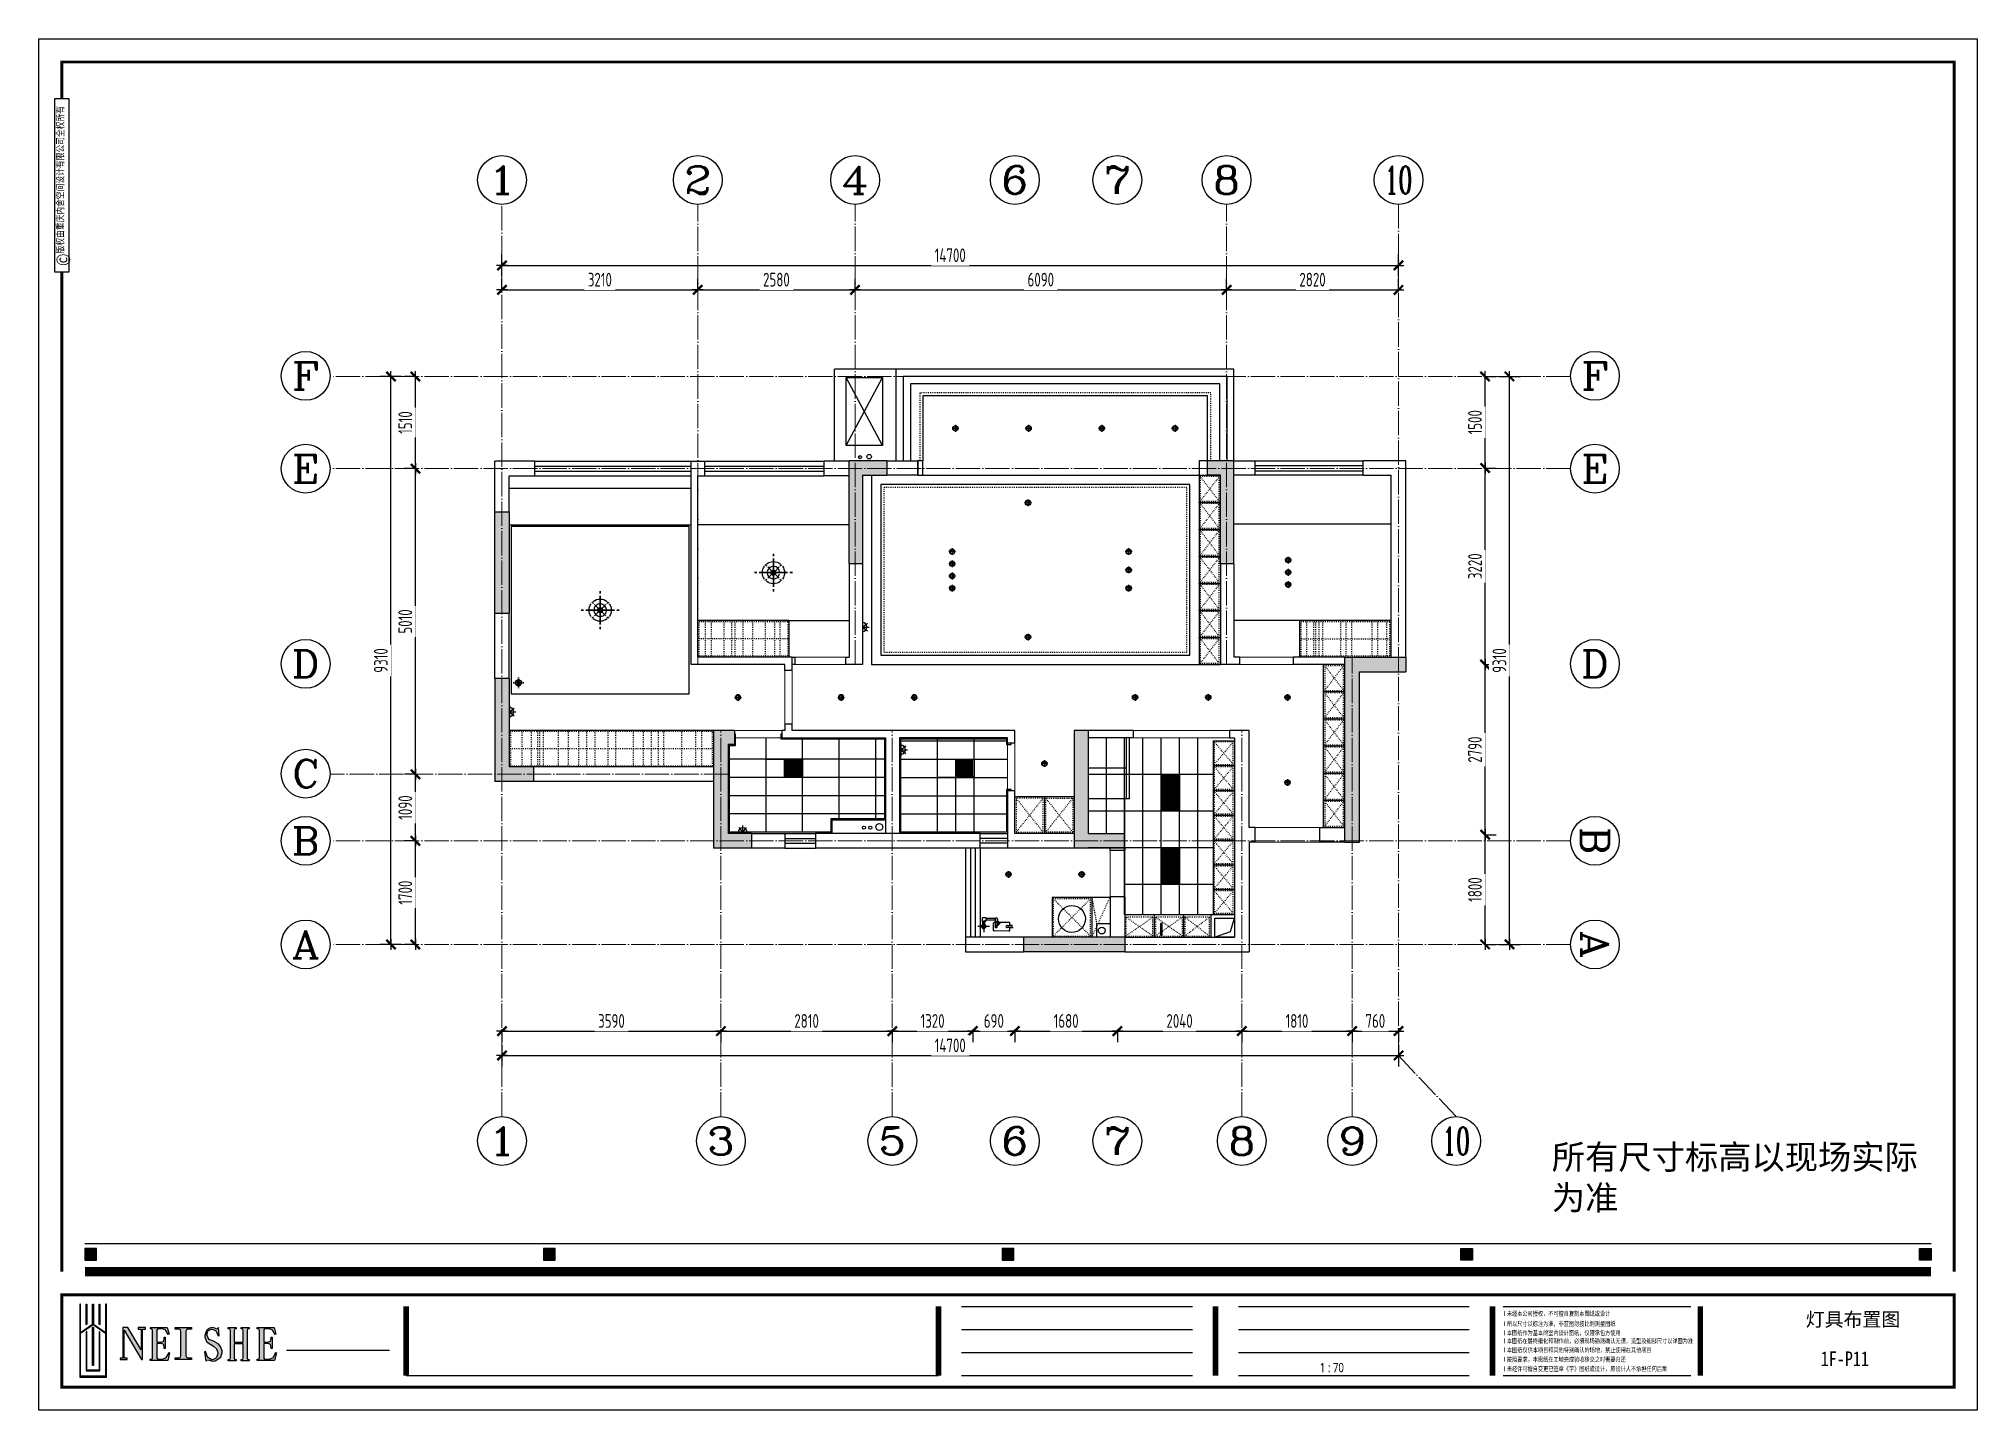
# Model space of a CAD drawing. Header units: inches. Extents: x 72 to 31856, y -22884 to -408.
import ezdxf
from ezdxf.enums import TextEntityAlignment as Align

# ---------------------------------------------------------------- set-up
doc = ezdxf.new("R2010")
doc.units = ezdxf.units.IN
doc.header["$MEASUREMENT"] = 0
doc.linetypes.add('ACAD_ISO03W100', pattern=[30, 12, -18])
doc.linetypes.add('DOTE', pattern=[2.42, 2, -0.2, 0.02, -0.2])
for name, color, linetype in [('15开关布置图-YJ', 2, 'Continuous'), ('AXIS', 1, 'Continuous'), ('AXIS_TEXT', 7, 'Continuous'), ('A图框', 7, 'Continuous'), ('D-ARCHI', 250, 'Continuous'), ('EVH 立面填充', 8, 'Continuous'), ('IBS-003-建筑窗框', 3, 'Continuous'), ('IBS-182-原建筑非承重墙', 150, 'Continuous'), ('IBS-200-原建筑承重墙柱', 200, 'Continuous'), ('IBS-63-原建筑窗', 63, 'Continuous'), ('IDS-030-造型完成面(看线)', 30, 'Continuous'), ('IDS-040-固定高家具', 40, 'Continuous'), ('IFF-31-卫浴洁具', 31, 'Continuous'), ('IFF-51-活动家具', 51, 'Continuous'), ('IRC-2-天花灯具', 2, 'Continuous'), ('IRC-30-天花轮廓线', 30, 'Continuous'), ('外标注', 50, 'Continuous')]:
    doc.layers.add(name, color=color, linetype=linetype)
doc.layers.add('门', color=65, linetype='Continuous', lineweight=13)
doc.styles.add('04.YBC-外标注3.0', font='', dxfattribs={"width": 0.8, "height": 3})
doc.styles.add('05.YBC-内标注2.5', font='', dxfattribs={"width": 0.8, "height": 2.5})
doc.styles.add('_TCH_AXIS', font='COMPLEX', dxfattribs={"bigfont": 'GBCBIG'})
doc.styles.add('COMPLEX', font='COMPLEX')
doc.styles.add('HBA-DIMT', font='ARCHS.SHX', dxfattribs={"width": 0.8})
doc.styles.get("Standard").update_dxf_attribs({"font": ''})
doc.styles.add('宋体', font='', dxfattribs={"width": 0.8})
doc.styles.get('04.YBC-外标注3.0').set_extended_font_data('SimSun')
doc.styles.get('05.YBC-内标注2.5').set_extended_font_data('SimSun')
doc.styles.get('Standard').set_extended_font_data('Arial')
doc.styles.get('宋体').set_extended_font_data('SimSun')
doc.dimstyles.new('HBA_40', dxfattribs={"dimscale": 50, "dimtxt": 2.5, "dimasz": 0.1, "dimexe": 2, "dimexo": 2.5, "dimgap": 0.6, "dimtad": 1, "dimdec": 0, "dimrnd": 5, "dimzin": 0, "dimtxsty": 'HBA-DIMT', "dimblk": 'HBA_DIMENSION_TICK', "dimblk1": 'HBA_DIMENSION_TICK', "dimblk2": 'HBA_DIMENSION_TICK', "dimcen": 0.125, "dimclrd": 44, "dimclre": 44, "dimclrt": 2, "dimadec": 0, "dimazin": 0, "dimtfac": 1, "dimtdec": 0, "dimtix": 1, "dimtmove": 1, "dimatfit": 3, "dimldrblk": 'HBA_Leader_Dot', "dimfxl": 0, "dimtvp": 1, "dimtfill": 1, "dimtolj": 1, "dimtzin": 0, "dimarcsym": 0})

msp = doc.modelspace()

# ---------------------------------------------------------------- texts
at = {"color": 253, "insert": (29290.1, -21920.3), "char_height": 242.16, "attachment_point": 1, "style": '宋体'}
msp.add_mtext_dynamic_manual_height_columns('1F-P11', width=66.267, gutter_width=16.2, heights=[0], dxfattribs=at)
at = {"layer": '15开关布置图-YJ', "color": 241, "insert": (24880.8, -18534.5), "char_height": 400, "attachment_point": 1}
msp.add_mtext_dynamic_manual_height_columns('{\\fArial Unicode MS|b0|i0|c134|p0;所有尺寸标高以现场实际为准}', width=6146.256, gutter_width=0.5, heights=[0], dxfattribs=at)
at = {"layer": 'A图框', "insert": (29044.1, -21282.4), "char_height": 227.029, "attachment_point": 1}
msp.add_mtext_dynamic_manual_height_columns('{\\fArial Unicode MS|b0|i0|c134|p0;灯具布置图}', width=2770.836, gutter_width=16.2, heights=[0], dxfattribs=at)

# ---------------------------------------------------------------- blocks, each defined once
blk = doc.blocks.new('11')
at = {"layer": 'IBS-182-原建筑非承重墙'}
for p, q in [((140567, -1131), (140516, -1131)), ((140535, -1131), (140528, -1131)), ((140528, -1166), (140567, -1166)), ((140528, -1166), (140567, -1166)), ((140567, -1131), (140535, -1131)), ((140567, -1131), (140535, -1131)), ((140567, -1166), (140535, -1166)), ((140841, -1081), (140567, -1080)), ((140567, -1080), (140567, -1131)), ((140576, -1080), (140567, -1080)), ((140567, -1080), (140567, -1131)), ((140567, -1101), (140567, -1131)), ((140567, -1131), (140615, -1132)), ((140567, -1166), (140567, -1196)), ((140615, -1166), (140567, -1166)), ((140567, -1166), (140567, -1217)), ((140567, -1166), (140567, -1196)), ((140567, -1208), (140567, -1217)), ((140567, -1217), (140770, -1217)), ((140567, -1217), (140587, -1217)), ((140587, -1217), (140775, -1217)), ((140587, -1217), (140740, -1217)), ((140820, -1081), (140588, -1080)), ((140820, -1081), (140588, -1080)), ((140788, -1145), (140728, -1204)), ((140775, -1157), (140728, -1204)), ((140737, -1214), (140728, -1204)), ((140728, -1204), (140737, -1214)), ((140797, -1154), (140737, -1214)), ((140737, -1214), (140775, -1175)), ((140737, -1214), (140775, -1175)), ((140750, -1227), (140737, -1214)), ((140740, -1217), (140750, -1227)), ((140775, -1227), (140750, -1227)), ((140750, -1227), (140770, -1227)), ((140770, -1217), (140770, -1288)), ((140812, -1227), (140770, -1227)), ((140770, -1269), (140770, -1227)), ((140770, -1227), (140770, -1269)), ((140770, -1269), (140770, -1288)), ((140775, -1157), (140788, -1145)), ((140775, -1149), (140775, -1157)), ((140775, -1149), (140775, -1157)), ((140775, -1149), (140775, -1157)), ((140775, -1217), (140775, -1175)), ((140775, -1175), (140775, -1227)), ((140775, -1175), (140775, -1217)), ((140775, -1217), (140775, -1227)), ((140775, -1217), (140775, -1227)), ((140775, -1227), (140809, -1227)), ((140809, -1218), (140810, -1149)), ((140809, -1227), (140810, -1149)), ((140809, -1218), (140820, -1218)), ((140809, -1218), (140809, -1227)), ((140810, -1145), (140810, -1149)), ((140810, -1149), (140810, -1145)), ((140812, -1252), (140812, -1221)), ((140812, -1252), (140812, -1221)), ((140812, -1252), (140812, -1227)), ((140812, -1252), (140812, -1269)), ((140812, -1252), (140955, -1252)), ((140812, -1286), (140812, -1252)), ((140812, -1286), (140812, -1252)), ((140841, -1081), (140820, -1081)), ((140840, -1209), (140841, -1081)), ((140840, -1101), (140841, -1081)), ((140840, -1197), (140840, -1101)), ((140840, -1209), (140840, -1101)), ((140901, -1150), (141093, -1150)), ((140955, -1252), (140953, -1252)), ((140955, -1252), (140953, -1252)), ((140962, -1248), (140955, -1248)), ((140955, -1290), (140955, -1248)), ((140955, -1251), (140955, -1252)), ((140955, -1251), (140955, -1252)), ((140975, -1234), (140975, -1228)), ((140975, -1228), (140980, -1228)), ((140975, -1248), (140975, -1228)), ((140975, -1228), (141018, -1228)), ((140980, -1228), (140975, -1228)), ((140975, -1228), (140975, -1234)), ((140975, -1234), (140975, -1248)), ((140980, -1248), (140975, -1248)), ((140975, -1248), (140980, -1248)), ((140980, -1150), (140980, -1228)), ((140980, -1180), (140980, -1248)), ((140980, -1180), (140980, -1228)), ((140980, -1228), (141014, -1228)), ((140980, -1248), (140980, -1228)), ((140980, -1228), (141018, -1228)), ((140997, -1245), (140997, -1054)), ((141014, -1150), (141014, -1228)), ((141014, -1228), (141014, -1180)), ((141014, -1228), (141014, -1180)), ((141014, -1228), (141018, -1228)), ((141018, -1228), (141014, -1228)), ((141018, -1228), (141014, -1228)), ((141018, -1235), (141018, -1228)), ((141018, -1235), (141018, -1228)), ((141018, -1228), (141018, -1235)), ((141018, -1235), (141018, -1228)), ((141018, -1228), (141018, -1235)), ((141018, -1235), (141018, -1290)), ((140955, -1286), (140803, -1286)), ((140803, -1286), (140812, -1286)), ((140803, -1286), (140812, -1286)), ((140955, -1290), (140982, -1290)), ((140982, -1290), (141018, -1290))]:
    blk.add_line(p, q, dxfattribs=at)
blk.add_circle((140997, -1150), 34.9, dxfattribs=at)
for start, end in [(0, 180), (0, 180), (180, 240.5217), (180, 240.5217), (299.176, 0), (299.176, 0)]:
    blk.add_arc((140997, -1150), 34.9, start, end, dxfattribs=at)
for centre, major_axis, start_param, end_param in [((140553, -1149), (-17.5, -17.5), -1.141223, -0.024085), ((140540, -1140), (-6.72, -6.72), 4.378011, 6.612288), ((140531, -1157), (-6.72, -6.72), 1.236418, 3.470695), ((140588, -1101), (-14.5, 14.5), 5.495149, 7.065946), ((140587, -1196), (-14.5, 14.5), 0.78276, 2.353557), ((140615, -1149), (-12.1, -12.1), 0.78276, 3.924353), ((140791, -1269), (-15, 15), 0.78276, 2.986227), ((140793, -1149), (-12.1, 12.1), 3.924353, 7.065946), ((140793, -1149), (-4.6, -4.6), 1.568158, 4.709751), ((140791, -1269), (-15, 15), 2.986227, 3.924353), ((140820, -1101), (-14.5, -14.5), 2.353557, 3.924353), ((140820, -1197), (-14.5, -14.5), 0.78276, 2.353557), ((140962, -1234), (-9.66, 9.66), 2.353557, 3.924353), ((140997, -1150), (-12.1, 12.1), 4.709751, 10.992936)]:
    blk.add_ellipse(centre, major_axis=major_axis, ratio=1, start_param=start_param, end_param=end_param, dxfattribs=at)
at = {"layer": 'IBS-182-原建筑非承重墙', "extrusion": (0, 0, -1)}
for start_param, end_param in [(5.500425, 7.071221), (5.500425, 7.071221), (3.929629, 5.500425), (3.929629, 5.500425), (7.071221, 8.642018), (7.071221, 8.642018), (2.358832, 3.929629), (2.358832, 3.929629)]:
    blk.add_ellipse((140997, -1150), major_axis=(-12.1, 12.1), ratio=1, start_param=start_param, end_param=end_param, dxfattribs=at)
blk = doc.blocks.new('HBA_DIMENSION_TICK')
at = {"color": 0, "linetype": 'ByBlock'}
for p, q in [((-10, 0), (0, 0)), ((0, 0), (10, 0))]:
    blk.add_line(p, q, dxfattribs=at)
at = {"color": 50, "linetype": 'ByBlock'}
blk.add_solid([(-10, -7), (-7, -10), (7, 10), (10, 7)], dxfattribs=at)
blk = doc.blocks.new('*D557')
at = {"layer": 'Defpoints', "color": 0, "transparency": 16777216}
for p in [(7667, -16416), (11257, -16416), (11257, -16671)]:
    blk.add_point(p, dxfattribs=at)
at = {"layer": '外标注', "color": 44, "lineweight": -2, "transparency": 16777216}
for p, q in [((7667, -16641), (7667, -16851)), ((7676, -16671), (11248, -16671)), ((11257, -16641), (11257, -16851))]:
    blk.add_line(p, q, dxfattribs=at)
at = {"layer": '外标注', "color": 44, "lineweight": -2, "transparency": 16777216, "xscale": 9, "yscale": 9, "zscale": 9, "rotation": 180}
blk.add_blockref('HBA_DIMENSION_TICK', (7667, -16671), dxfattribs=at)
at = {"layer": '外标注', "color": 44, "lineweight": -2, "transparency": 16777216, "xscale": 9, "yscale": 9, "zscale": 9}
blk.add_blockref('HBA_DIMENSION_TICK', (11257, -16671), dxfattribs=at)
at = {"layer": '外标注', "color": 2, "transparency": 16777216, "insert": (9462, -16505), "char_height": 225, "attachment_point": 5, "style": 'HBA-DIMT', "bg_fill": 3, "box_fill_scale": 1.25, "bg_fill_color": 256, "bg_fill_true_color": 13158600, "bg_fill_transparency": 0}
blk.add_mtext('\\A1;3590', dxfattribs=at)
blk = doc.blocks.new('HBA_Leader_Dot')
at = {"color": 0, "linetype": 'ByBlock'}
blk.add_line((-5, 0), (-10, 0), dxfattribs=at)
at = {"color": 0, "linetype": 'ByBlock', "const_width": 5}
blk.add_lwpolyline([(-2.5, 0, 1), (2.5, 0, 1)], format="xyb", close=True, dxfattribs=at)
blk = doc.blocks.new('*D558')
at = {"layer": 'Defpoints', "color": 0, "transparency": 16777216}
for p in [(11257, -16416), (14067, -16416), (14067, -16671)]:
    blk.add_point(p, dxfattribs=at)
at = {"layer": '外标注', "color": 44, "lineweight": -2, "transparency": 16777216}
for p, q in [((11257, -16641), (11257, -16851)), ((11266, -16671), (14058, -16671)), ((14067, -16641), (14067, -16851))]:
    blk.add_line(p, q, dxfattribs=at)
at = {"layer": '外标注', "color": 44, "lineweight": -2, "transparency": 16777216, "xscale": 9, "yscale": 9, "zscale": 9, "rotation": 180}
blk.add_blockref('HBA_DIMENSION_TICK', (11257, -16671), dxfattribs=at)
at = {"layer": '外标注', "color": 44, "lineweight": -2, "transparency": 16777216, "xscale": 9, "yscale": 9, "zscale": 9}
blk.add_blockref('HBA_DIMENSION_TICK', (14067, -16671), dxfattribs=at)
at = {"layer": '外标注', "color": 2, "transparency": 16777216, "insert": (12662, -16505), "char_height": 225, "attachment_point": 5, "style": 'HBA-DIMT', "bg_fill": 3, "box_fill_scale": 1.25, "bg_fill_color": 256, "bg_fill_true_color": 13158600, "bg_fill_transparency": 0}
blk.add_mtext('\\A1;2810', dxfattribs=at)
blk = doc.blocks.new('*D559')
at = {"layer": 'Defpoints', "color": 0, "transparency": 16777216}
for p in [(14067, -16416), (15387, -16416), (15387, -16671)]:
    blk.add_point(p, dxfattribs=at)
at = {"layer": '外标注', "color": 44, "lineweight": -2, "transparency": 16777216}
for p, q in [((14067, -16641), (14067, -16851)), ((14076, -16671), (15378, -16671)), ((15387, -16641), (15387, -16851))]:
    blk.add_line(p, q, dxfattribs=at)
at = {"layer": '外标注', "color": 44, "lineweight": -2, "transparency": 16777216, "xscale": 9, "yscale": 9, "zscale": 9, "rotation": 180}
blk.add_blockref('HBA_DIMENSION_TICK', (14067, -16671), dxfattribs=at)
at = {"layer": '外标注', "color": 44, "lineweight": -2, "transparency": 16777216, "xscale": 9, "yscale": 9, "zscale": 9}
blk.add_blockref('HBA_DIMENSION_TICK', (15387, -16671), dxfattribs=at)
at = {"layer": '外标注', "color": 2, "transparency": 16777216, "insert": (14727, -16505), "char_height": 225, "attachment_point": 5, "style": 'HBA-DIMT', "bg_fill": 3, "box_fill_scale": 1.25, "bg_fill_color": 256, "bg_fill_true_color": 13158600, "bg_fill_transparency": 0}
blk.add_mtext('\\A1;1320', dxfattribs=at)
blk = doc.blocks.new('*D560')
at = {"layer": '外标注', "color": 44, "lineweight": -2, "transparency": 16777216}
for p, q in [((15387, -16641), (15387, -16851)), ((15396, -16671), (16068, -16671)), ((16077, -16641), (16077, -16851))]:
    blk.add_line(p, q, dxfattribs=at)
at = {"layer": '外标注', "color": 44, "lineweight": -2, "transparency": 16777216, "xscale": 9, "yscale": 9, "zscale": 9, "rotation": 180}
blk.add_blockref('HBA_DIMENSION_TICK', (15387, -16671), dxfattribs=at)
at = {"layer": '外标注', "color": 44, "lineweight": -2, "transparency": 16777216, "xscale": 9, "yscale": 9, "zscale": 9}
blk.add_blockref('HBA_DIMENSION_TICK', (16077, -16671), dxfattribs=at)
at = {"layer": '外标注', "color": 2, "transparency": 16777216, "insert": (15732, -16505), "char_height": 225, "attachment_point": 5, "style": 'HBA-DIMT', "bg_fill": 3, "box_fill_scale": 1.25, "bg_fill_color": 256, "bg_fill_true_color": 13158600, "bg_fill_transparency": 0}
blk.add_mtext('\\A1;690', dxfattribs=at)
at = {"layer": 'Defpoints', "color": 0, "transparency": 16777216}
for p in [(15387, -16416), (16077, -16416), (16077, -16671)]:
    blk.add_point(p, dxfattribs=at)
blk = doc.blocks.new('*D561')
at = {"layer": 'Defpoints', "color": 0, "transparency": 16777216}
for p in [(16077, -16416), (17757, -16416), (17757, -16671)]:
    blk.add_point(p, dxfattribs=at)
at = {"layer": '外标注', "color": 44, "lineweight": -2, "transparency": 16777216}
for p, q in [((16077, -16641), (16077, -16851)), ((16086, -16671), (17748, -16671)), ((17757, -16641), (17757, -16851))]:
    blk.add_line(p, q, dxfattribs=at)
at = {"layer": '外标注', "color": 44, "lineweight": -2, "transparency": 16777216, "xscale": 9, "yscale": 9, "zscale": 9, "rotation": 180}
blk.add_blockref('HBA_DIMENSION_TICK', (16077, -16671), dxfattribs=at)
at = {"layer": '外标注', "color": 44, "lineweight": -2, "transparency": 16777216, "xscale": 9, "yscale": 9, "zscale": 9}
blk.add_blockref('HBA_DIMENSION_TICK', (17757, -16671), dxfattribs=at)
at = {"layer": '外标注', "color": 2, "transparency": 16777216, "insert": (16917, -16505), "char_height": 225, "attachment_point": 5, "style": 'HBA-DIMT', "bg_fill": 3, "box_fill_scale": 1.25, "bg_fill_color": 256, "bg_fill_true_color": 13158600, "bg_fill_transparency": 0}
blk.add_mtext('\\A1;1680', dxfattribs=at)
blk = doc.blocks.new('*D562')
at = {"layer": 'Defpoints', "color": 0, "transparency": 16777216}
for p in [(17757, -16416), (19797, -16416), (19797, -16671)]:
    blk.add_point(p, dxfattribs=at)
at = {"layer": '外标注', "color": 44, "lineweight": -2, "transparency": 16777216}
for p, q in [((17757, -16641), (17757, -16851)), ((17766, -16671), (19788, -16671)), ((19797, -16641), (19797, -16851))]:
    blk.add_line(p, q, dxfattribs=at)
at = {"layer": '外标注', "color": 44, "lineweight": -2, "transparency": 16777216, "xscale": 9, "yscale": 9, "zscale": 9, "rotation": 180}
blk.add_blockref('HBA_DIMENSION_TICK', (17757, -16671), dxfattribs=at)
at = {"layer": '外标注', "color": 44, "lineweight": -2, "transparency": 16777216, "xscale": 9, "yscale": 9, "zscale": 9}
blk.add_blockref('HBA_DIMENSION_TICK', (19797, -16671), dxfattribs=at)
at = {"layer": '外标注', "color": 2, "transparency": 16777216, "insert": (18777, -16505), "char_height": 225, "attachment_point": 5, "style": 'HBA-DIMT', "bg_fill": 3, "box_fill_scale": 1.25, "bg_fill_color": 256, "bg_fill_true_color": 13158600, "bg_fill_transparency": 0}
blk.add_mtext('\\A1;2040', dxfattribs=at)
blk = doc.blocks.new('*D563')
at = {"layer": 'Defpoints', "color": 0, "transparency": 16777216}
for p in [(19797, -16416), (21607, -16416), (21607, -16671)]:
    blk.add_point(p, dxfattribs=at)
at = {"layer": '外标注', "color": 44, "lineweight": -2, "transparency": 16777216}
for p, q in [((19797, -16641), (19797, -16851)), ((19806, -16671), (21598, -16671)), ((21607, -16641), (21607, -16851))]:
    blk.add_line(p, q, dxfattribs=at)
at = {"layer": '外标注', "color": 44, "lineweight": -2, "transparency": 16777216, "xscale": 9, "yscale": 9, "zscale": 9, "rotation": 180}
blk.add_blockref('HBA_DIMENSION_TICK', (19797, -16671), dxfattribs=at)
at = {"layer": '外标注', "color": 44, "lineweight": -2, "transparency": 16777216, "xscale": 9, "yscale": 9, "zscale": 9}
blk.add_blockref('HBA_DIMENSION_TICK', (21607, -16671), dxfattribs=at)
at = {"layer": '外标注', "color": 2, "transparency": 16777216, "insert": (20702, -16505), "char_height": 225, "attachment_point": 5, "style": 'HBA-DIMT', "bg_fill": 3, "box_fill_scale": 1.25, "bg_fill_color": 256, "bg_fill_true_color": 13158600, "bg_fill_transparency": 0}
blk.add_mtext('\\A1;1810', dxfattribs=at)
blk = doc.blocks.new('*D564')
at = {"layer": 'Defpoints', "color": 0, "transparency": 16777216}
for p in [(21607, -16416), (22367, -16416), (22367, -16671)]:
    blk.add_point(p, dxfattribs=at)
at = {"layer": '外标注', "color": 44, "lineweight": -2, "transparency": 16777216}
for p, q in [((21607, -16641), (21607, -16851)), ((21616, -16671), (22358, -16671)), ((22367, -16641), (22367, -16851))]:
    blk.add_line(p, q, dxfattribs=at)
at = {"layer": '外标注', "color": 44, "lineweight": -2, "transparency": 16777216, "xscale": 9, "yscale": 9, "zscale": 9, "rotation": 180}
blk.add_blockref('HBA_DIMENSION_TICK', (21607, -16671), dxfattribs=at)
at = {"layer": '外标注', "color": 44, "lineweight": -2, "transparency": 16777216, "xscale": 9, "yscale": 9, "zscale": 9}
blk.add_blockref('HBA_DIMENSION_TICK', (22367, -16671), dxfattribs=at)
at = {"layer": '外标注', "color": 2, "transparency": 16777216, "insert": (21987, -16505), "char_height": 225, "attachment_point": 5, "style": 'HBA-DIMT', "bg_fill": 3, "box_fill_scale": 1.25, "bg_fill_color": 256, "bg_fill_true_color": 13158600, "bg_fill_transparency": 0}
blk.add_mtext('\\A1;760', dxfattribs=at)
blk = doc.blocks.new('*D565')
at = {"layer": 'Defpoints', "color": 0, "transparency": 16777216}
for p in [(7667, -16671), (22367, -16671), (22367, -17071)]:
    blk.add_point(p, dxfattribs=at)
at = {"layer": '外标注', "color": 44, "lineweight": -2, "transparency": 16777216}
for p, q in [((7667, -16896), (7667, -17251)), ((7676, -17071), (22358, -17071)), ((22367, -16896), (22367, -17251))]:
    blk.add_line(p, q, dxfattribs=at)
at = {"layer": '外标注', "color": 44, "lineweight": -2, "transparency": 16777216, "xscale": 9, "yscale": 9, "zscale": 9, "rotation": 180}
blk.add_blockref('HBA_DIMENSION_TICK', (7667, -17071), dxfattribs=at)
at = {"layer": '外标注', "color": 44, "lineweight": -2, "transparency": 16777216, "xscale": 9, "yscale": 9, "zscale": 9}
blk.add_blockref('HBA_DIMENSION_TICK', (22367, -17071), dxfattribs=at)
at = {"layer": '外标注', "color": 2, "transparency": 16777216, "insert": (15017, -16905), "char_height": 225, "attachment_point": 5, "style": 'HBA-DIMT', "bg_fill": 3, "box_fill_scale": 1.25, "bg_fill_color": 256, "bg_fill_true_color": 13158600, "bg_fill_transparency": 0}
blk.add_mtext('\\A1;14700', dxfattribs=at)
blk = doc.blocks.new('*D566')
at = {"layer": 'Defpoints', "color": 0, "transparency": 16777216}
for p in [(23546, -13453), (23787, -13453), (23546, -15251)]:
    blk.add_point(p, dxfattribs=at)
at = {"layer": '外标注', "color": 44, "lineweight": -2, "transparency": 16777216}
for p, q in [((23771, -13453), (23967, -13453)), ((23787, -15242), (23787, -13462)), ((23771, -15251), (23967, -15251))]:
    blk.add_line(p, q, dxfattribs=at)
at = {"layer": '外标注', "color": 44, "lineweight": -2, "transparency": 16777216, "xscale": 9, "yscale": 9, "zscale": 9}
for p, rotation in [((23787, -13453), 90), ((23787, -15251), 270)]:
    blk.add_blockref('HBA_DIMENSION_TICK', p, dxfattribs=dict(at, rotation=rotation))
at = {"layer": '外标注', "color": 2, "transparency": 16777216, "insert": (23621, -14352), "char_height": 225, "attachment_point": 5, "rotation": 90, "style": 'HBA-DIMT', "bg_fill": 3, "box_fill_scale": 1.25, "bg_fill_color": 256, "bg_fill_true_color": 13158600, "bg_fill_transparency": 0}
blk.add_mtext('\\A1;1800', dxfattribs=at)
blk = doc.blocks.new('*D567')
at = {"layer": 'Defpoints', "color": 0, "transparency": 16777216}
for p in [(23546, -10663), (23787, -10663), (23546, -13453)]:
    blk.add_point(p, dxfattribs=at)
at = {"layer": '外标注', "color": 44, "lineweight": -2, "transparency": 16777216}
for p, q in [((23771, -10663), (23967, -10663)), ((23787, -13444), (23787, -10672)), ((23771, -13453), (23967, -13453))]:
    blk.add_line(p, q, dxfattribs=at)
at = {"layer": '外标注', "color": 44, "lineweight": -2, "transparency": 16777216, "xscale": 9, "yscale": 9, "zscale": 9}
for p, rotation in [((23787, -10663), 90), ((23787, -13453), 270)]:
    blk.add_blockref('HBA_DIMENSION_TICK', p, dxfattribs=dict(at, rotation=rotation))
at = {"layer": '外标注', "color": 2, "transparency": 16777216, "insert": (23621, -12058), "char_height": 225, "attachment_point": 5, "rotation": 90, "style": 'HBA-DIMT', "bg_fill": 3, "box_fill_scale": 1.25, "bg_fill_color": 256, "bg_fill_true_color": 13158600, "bg_fill_transparency": 0}
blk.add_mtext('\\A1;2790', dxfattribs=at)
blk = doc.blocks.new('*D568')
at = {"layer": 'Defpoints', "color": 0, "transparency": 16777216}
for p in [(23546, -7443), (23787, -7443), (23546, -10663)]:
    blk.add_point(p, dxfattribs=at)
at = {"layer": '外标注', "color": 44, "lineweight": -2, "transparency": 16777216}
for p, q in [((23771, -7443), (23967, -7443)), ((23787, -10654), (23787, -7452)), ((23771, -10663), (23967, -10663))]:
    blk.add_line(p, q, dxfattribs=at)
at = {"layer": '外标注', "color": 44, "lineweight": -2, "transparency": 16777216, "xscale": 9, "yscale": 9, "zscale": 9}
for p, rotation in [((23787, -7443), 90), ((23787, -10663), 270)]:
    blk.add_blockref('HBA_DIMENSION_TICK', p, dxfattribs=dict(at, rotation=rotation))
at = {"layer": '外标注', "color": 2, "transparency": 16777216, "insert": (23621, -9053), "char_height": 225, "attachment_point": 5, "rotation": 90, "style": 'HBA-DIMT', "bg_fill": 3, "box_fill_scale": 1.25, "bg_fill_color": 256, "bg_fill_true_color": 13158600, "bg_fill_transparency": 0}
blk.add_mtext('\\A1;3220', dxfattribs=at)
blk = doc.blocks.new('*D569')
at = {"layer": 'Defpoints', "color": 0, "transparency": 16777216}
for p in [(23546, -5943), (23787, -5943), (23546, -7443)]:
    blk.add_point(p, dxfattribs=at)
at = {"layer": '外标注', "color": 44, "lineweight": -2, "transparency": 16777216}
for p, q in [((23771, -5943), (23967, -5943)), ((23787, -7434), (23787, -5952)), ((23771, -7443), (23967, -7443))]:
    blk.add_line(p, q, dxfattribs=at)
at = {"layer": '外标注', "color": 44, "lineweight": -2, "transparency": 16777216, "xscale": 9, "yscale": 9, "zscale": 9}
for p, rotation in [((23787, -5943), 90), ((23787, -7443), 270)]:
    blk.add_blockref('HBA_DIMENSION_TICK', p, dxfattribs=dict(at, rotation=rotation))
at = {"layer": '外标注', "color": 2, "transparency": 16777216, "insert": (23621, -6693), "char_height": 225, "attachment_point": 5, "rotation": 90, "style": 'HBA-DIMT', "bg_fill": 3, "box_fill_scale": 1.25, "bg_fill_color": 256, "bg_fill_true_color": 13158600, "bg_fill_transparency": 0}
blk.add_mtext('\\A1;1500', dxfattribs=at)
blk = doc.blocks.new('*D570')
at = {"layer": 'Defpoints', "color": 0, "transparency": 16777216}
for p in [(23787, -5943), (24187, -5943), (23787, -15251)]:
    blk.add_point(p, dxfattribs=at)
at = {"layer": '外标注', "color": 44, "lineweight": -2, "transparency": 16777216}
for p, q in [((24012, -5943), (24367, -5943)), ((24187, -15242), (24187, -5952)), ((24012, -15251), (24367, -15251))]:
    blk.add_line(p, q, dxfattribs=at)
at = {"layer": '外标注', "color": 44, "lineweight": -2, "transparency": 16777216, "xscale": 9, "yscale": 9, "zscale": 9}
for p, rotation in [((24187, -5943), 90), ((24187, -15251), 270)]:
    blk.add_blockref('HBA_DIMENSION_TICK', p, dxfattribs=dict(at, rotation=rotation))
at = {"layer": '外标注', "color": 2, "transparency": 16777216, "insert": (24021, -10597), "char_height": 225, "attachment_point": 5, "rotation": 90, "style": 'HBA-DIMT', "bg_fill": 3, "box_fill_scale": 1.25, "bg_fill_color": 256, "bg_fill_true_color": 13158600, "bg_fill_transparency": 0}
blk.add_mtext('\\A1;9310', dxfattribs=at)
blk = doc.blocks.new('*D571')
at = {"layer": 'Defpoints', "color": 0, "transparency": 16777216}
for p in [(7667, -4747), (10877, -4523), (10877, -4747)]:
    blk.add_point(p, dxfattribs=at)
at = {"layer": '外标注', "color": 44, "lineweight": -2, "transparency": 16777216}
for p, q in [((7667, -4523), (7667, -4343)), ((10877, -4523), (10877, -4343)), ((7676, -4523), (10868, -4523))]:
    blk.add_line(p, q, dxfattribs=at)
at = {"layer": '外标注', "color": 44, "lineweight": -2, "transparency": 16777216, "xscale": 9, "yscale": 9, "zscale": 9, "rotation": 180}
blk.add_blockref('HBA_DIMENSION_TICK', (7667, -4523), dxfattribs=at)
at = {"layer": '外标注', "color": 44, "lineweight": -2, "transparency": 16777216, "xscale": 9, "yscale": 9, "zscale": 9}
blk.add_blockref('HBA_DIMENSION_TICK', (10877, -4523), dxfattribs=at)
at = {"layer": '外标注', "color": 2, "transparency": 16777216, "insert": (9272, -4356), "char_height": 225, "attachment_point": 5, "style": 'HBA-DIMT', "bg_fill": 3, "box_fill_scale": 1.25, "bg_fill_color": 256, "bg_fill_true_color": 13158600, "bg_fill_transparency": 0}
blk.add_mtext('\\A1;3210', dxfattribs=at)
blk = doc.blocks.new('*D572')
at = {"layer": 'Defpoints', "color": 0, "transparency": 16777216}
for p in [(10877, -4747), (13457, -4523), (13457, -4747)]:
    blk.add_point(p, dxfattribs=at)
at = {"layer": '外标注', "color": 44, "lineweight": -2, "transparency": 16777216}
for p, q in [((10877, -4523), (10877, -4343)), ((13457, -4523), (13457, -4343)), ((10886, -4523), (13448, -4523))]:
    blk.add_line(p, q, dxfattribs=at)
at = {"layer": '外标注', "color": 44, "lineweight": -2, "transparency": 16777216, "xscale": 9, "yscale": 9, "zscale": 9, "rotation": 180}
blk.add_blockref('HBA_DIMENSION_TICK', (10877, -4523), dxfattribs=at)
at = {"layer": '外标注', "color": 44, "lineweight": -2, "transparency": 16777216, "xscale": 9, "yscale": 9, "zscale": 9}
blk.add_blockref('HBA_DIMENSION_TICK', (13457, -4523), dxfattribs=at)
at = {"layer": '外标注', "color": 2, "transparency": 16777216, "insert": (12167, -4356), "char_height": 225, "attachment_point": 5, "style": 'HBA-DIMT', "bg_fill": 3, "box_fill_scale": 1.25, "bg_fill_color": 256, "bg_fill_true_color": 13158600, "bg_fill_transparency": 0}
blk.add_mtext('\\A1;2580', dxfattribs=at)
blk = doc.blocks.new('*D573')
at = {"layer": 'Defpoints', "color": 0, "transparency": 16777216}
for p in [(13457, -4747), (19547, -4523), (19547, -4747)]:
    blk.add_point(p, dxfattribs=at)
at = {"layer": '外标注', "color": 44, "lineweight": -2, "transparency": 16777216}
for p, q in [((13457, -4523), (13457, -4343)), ((19547, -4523), (19547, -4343)), ((13466, -4523), (19538, -4523))]:
    blk.add_line(p, q, dxfattribs=at)
at = {"layer": '外标注', "color": 44, "lineweight": -2, "transparency": 16777216, "xscale": 9, "yscale": 9, "zscale": 9, "rotation": 180}
blk.add_blockref('HBA_DIMENSION_TICK', (13457, -4523), dxfattribs=at)
at = {"layer": '外标注', "color": 44, "lineweight": -2, "transparency": 16777216, "xscale": 9, "yscale": 9, "zscale": 9}
blk.add_blockref('HBA_DIMENSION_TICK', (19547, -4523), dxfattribs=at)
at = {"layer": '外标注', "color": 2, "transparency": 16777216, "insert": (16502, -4356), "char_height": 225, "attachment_point": 5, "style": 'HBA-DIMT', "bg_fill": 3, "box_fill_scale": 1.25, "bg_fill_color": 256, "bg_fill_true_color": 13158600, "bg_fill_transparency": 0}
blk.add_mtext('\\A1;6090', dxfattribs=at)
blk = doc.blocks.new('*D574')
at = {"layer": 'Defpoints', "color": 0, "transparency": 16777216}
for p in [(19547, -4747), (22367, -4523), (22367, -4747)]:
    blk.add_point(p, dxfattribs=at)
at = {"layer": '外标注', "color": 44, "lineweight": -2, "transparency": 16777216}
for p, q in [((19547, -4523), (19547, -4343)), ((22367, -4523), (22367, -4343)), ((19556, -4523), (22358, -4523))]:
    blk.add_line(p, q, dxfattribs=at)
at = {"layer": '外标注', "color": 44, "lineweight": -2, "transparency": 16777216, "xscale": 9, "yscale": 9, "zscale": 9, "rotation": 180}
blk.add_blockref('HBA_DIMENSION_TICK', (19547, -4523), dxfattribs=at)
at = {"layer": '外标注', "color": 44, "lineweight": -2, "transparency": 16777216, "xscale": 9, "yscale": 9, "zscale": 9}
blk.add_blockref('HBA_DIMENSION_TICK', (22367, -4523), dxfattribs=at)
at = {"layer": '外标注', "color": 2, "transparency": 16777216, "insert": (20957, -4356), "char_height": 225, "attachment_point": 5, "style": 'HBA-DIMT', "bg_fill": 3, "box_fill_scale": 1.25, "bg_fill_color": 256, "bg_fill_true_color": 13158600, "bg_fill_transparency": 0}
blk.add_mtext('\\A1;2820', dxfattribs=at)
blk = doc.blocks.new('*D575')
at = {"layer": 'Defpoints', "color": 0, "transparency": 16777216}
for p in [(22367, -4123), (7667, -4523), (22367, -4523)]:
    blk.add_point(p, dxfattribs=at)
at = {"layer": '外标注', "color": 44, "lineweight": -2, "transparency": 16777216}
for p, q in [((7667, -4298), (7667, -3943)), ((7676, -4123), (22358, -4123)), ((22367, -4298), (22367, -3943))]:
    blk.add_line(p, q, dxfattribs=at)
at = {"layer": '外标注', "color": 44, "lineweight": -2, "transparency": 16777216, "xscale": 9, "yscale": 9, "zscale": 9, "rotation": 180}
blk.add_blockref('HBA_DIMENSION_TICK', (7667, -4123), dxfattribs=at)
at = {"layer": '外标注', "color": 44, "lineweight": -2, "transparency": 16777216, "xscale": 9, "yscale": 9, "zscale": 9}
blk.add_blockref('HBA_DIMENSION_TICK', (22367, -4123), dxfattribs=at)
at = {"layer": '外标注', "color": 2, "transparency": 16777216, "insert": (15017, -3956), "char_height": 225, "attachment_point": 5, "style": 'HBA-DIMT', "bg_fill": 3, "box_fill_scale": 1.25, "bg_fill_color": 256, "bg_fill_true_color": 13158600, "bg_fill_transparency": 0}
blk.add_mtext('\\A1;14700', dxfattribs=at)
blk = doc.blocks.new('*D576')
at = {"layer": 'Defpoints', "color": 0, "transparency": 16777216}
for p in [(6247, -13553), (6449, -13553), (6449, -15251)]:
    blk.add_point(p, dxfattribs=at)
at = {"layer": '外标注', "color": 44, "lineweight": -2, "transparency": 16777216}
for p, q in [((6247, -13553), (6067, -13553)), ((6247, -15242), (6247, -13562)), ((6247, -15251), (6067, -15251))]:
    blk.add_line(p, q, dxfattribs=at)
at = {"layer": '外标注', "color": 44, "lineweight": -2, "transparency": 16777216, "xscale": 9, "yscale": 9, "zscale": 9}
for p, rotation in [((6247, -13553), 90), ((6247, -15251), 270)]:
    blk.add_blockref('HBA_DIMENSION_TICK', p, dxfattribs=dict(at, rotation=rotation))
at = {"layer": '外标注', "color": 2, "transparency": 16777216, "insert": (6081, -14402), "char_height": 225, "attachment_point": 5, "rotation": 90, "style": 'HBA-DIMT', "bg_fill": 3, "box_fill_scale": 1.25, "bg_fill_color": 256, "bg_fill_true_color": 13158600, "bg_fill_transparency": 0}
blk.add_mtext('\\A1;1700', dxfattribs=at)
blk = doc.blocks.new('*D577')
at = {"layer": 'Defpoints', "color": 0, "transparency": 16777216}
for p in [(6247, -12463), (6449, -12463), (6449, -13553)]:
    blk.add_point(p, dxfattribs=at)
at = {"layer": '外标注', "color": 44, "lineweight": -2, "transparency": 16777216}
for p, q in [((6247, -12463), (6067, -12463)), ((6247, -13544), (6247, -12472)), ((6247, -13553), (6067, -13553))]:
    blk.add_line(p, q, dxfattribs=at)
at = {"layer": '外标注', "color": 44, "lineweight": -2, "transparency": 16777216, "xscale": 9, "yscale": 9, "zscale": 9}
for p, rotation in [((6247, -12463), 90), ((6247, -13553), 270)]:
    blk.add_blockref('HBA_DIMENSION_TICK', p, dxfattribs=dict(at, rotation=rotation))
at = {"layer": '外标注', "color": 2, "transparency": 16777216, "insert": (6081, -13008), "char_height": 225, "attachment_point": 5, "rotation": 90, "style": 'HBA-DIMT', "bg_fill": 3, "box_fill_scale": 1.25, "bg_fill_color": 256, "bg_fill_true_color": 13158600, "bg_fill_transparency": 0}
blk.add_mtext('\\A1;1090', dxfattribs=at)
blk = doc.blocks.new('*D578')
at = {"layer": 'Defpoints', "color": 0, "transparency": 16777216}
for p in [(6247, -7453), (6449, -7453), (6449, -12463)]:
    blk.add_point(p, dxfattribs=at)
at = {"layer": '外标注', "color": 44, "lineweight": -2, "transparency": 16777216}
for p, q in [((6247, -7453), (6067, -7453)), ((6247, -12454), (6247, -7462)), ((6247, -12463), (6067, -12463))]:
    blk.add_line(p, q, dxfattribs=at)
at = {"layer": '外标注', "color": 44, "lineweight": -2, "transparency": 16777216, "xscale": 9, "yscale": 9, "zscale": 9}
for p, rotation in [((6247, -7453), 90), ((6247, -12463), 270)]:
    blk.add_blockref('HBA_DIMENSION_TICK', p, dxfattribs=dict(at, rotation=rotation))
at = {"layer": '外标注', "color": 2, "transparency": 16777216, "insert": (6081, -9958), "char_height": 225, "attachment_point": 5, "rotation": 90, "style": 'HBA-DIMT', "bg_fill": 3, "box_fill_scale": 1.25, "bg_fill_color": 256, "bg_fill_true_color": 13158600, "bg_fill_transparency": 0}
blk.add_mtext('\\A1;5010', dxfattribs=at)
blk = doc.blocks.new('*D579')
at = {"layer": 'Defpoints', "color": 0, "transparency": 16777216}
for p in [(6247, -5943), (6449, -5943), (6449, -7453)]:
    blk.add_point(p, dxfattribs=at)
at = {"layer": '外标注', "color": 44, "lineweight": -2, "transparency": 16777216}
for p, q in [((6247, -5943), (6067, -5943)), ((6247, -7444), (6247, -5952)), ((6247, -7453), (6067, -7453))]:
    blk.add_line(p, q, dxfattribs=at)
at = {"layer": '外标注', "color": 44, "lineweight": -2, "transparency": 16777216, "xscale": 9, "yscale": 9, "zscale": 9}
for p, rotation in [((6247, -5943), 90), ((6247, -7453), 270)]:
    blk.add_blockref('HBA_DIMENSION_TICK', p, dxfattribs=dict(at, rotation=rotation))
at = {"layer": '外标注', "color": 2, "transparency": 16777216, "insert": (6081, -6698), "char_height": 225, "attachment_point": 5, "rotation": 90, "style": 'HBA-DIMT', "bg_fill": 3, "box_fill_scale": 1.25, "bg_fill_color": 256, "bg_fill_true_color": 13158600, "bg_fill_transparency": 0}
blk.add_mtext('\\A1;1510', dxfattribs=at)
blk = doc.blocks.new('*D580')
at = {"layer": 'Defpoints', "color": 0, "transparency": 16777216}
for p in [(5847, -5943), (6247, -5943), (6247, -15251)]:
    blk.add_point(p, dxfattribs=at)
at = {"layer": '外标注', "color": 44, "lineweight": -2, "transparency": 16777216}
for p, q in [((6022, -5943), (5667, -5943)), ((5847, -15242), (5847, -5952)), ((6022, -15251), (5667, -15251))]:
    blk.add_line(p, q, dxfattribs=at)
at = {"layer": '外标注', "color": 44, "lineweight": -2, "transparency": 16777216, "xscale": 9, "yscale": 9, "zscale": 9}
for p, rotation in [((5847, -5943), 90), ((5847, -15251), 270)]:
    blk.add_blockref('HBA_DIMENSION_TICK', p, dxfattribs=dict(at, rotation=rotation))
at = {"layer": '外标注', "color": 2, "transparency": 16777216, "insert": (5681, -10597), "char_height": 225, "attachment_point": 5, "rotation": 90, "style": 'HBA-DIMT', "bg_fill": 3, "box_fill_scale": 1.25, "bg_fill_color": 256, "bg_fill_true_color": 13158600, "bg_fill_transparency": 0}
blk.add_mtext('\\A1;9310', dxfattribs=at)
blk = doc.blocks.new('_AXISO')
blk.add_circle((0, 0), 0.5)
at = {"layer": 'AXIS_TEXT', "style": 'COMPLEX', "width": 1.041667}
blk.add_attdef('A', text='', height=0.56, dxfattribs=at).set_placement((-0.25, -0.28), (0.25, -0.28), align=Align.FIT)
blk = doc.blocks.new('gegwe')
h = blk.add_hatch(color=9)
h.paths.add_polyline_path([(189652, -49616), (189652, -49028), (189629, -49028), (189629, -49617), (189269, -49867), (189269, -49028), (189267, -49028), (189246, -49028), (189246, -51182), (190039, -51182), (190039, -49027), (190014, -49027), (190014, -49865), (190014, -49868)])
h.paths.add_polyline_path([(190014, -49898), (190014, -51161), (189269, -51161), (189269, -49898), (189642, -49636)], flags=16)
h.paths.add_polyline_path([(189641, -49706), (189653, -49716), (189653, -50844), (189629, -50844), (189629, -49716)], flags=0)
h.paths.add_polyline_path([(189825, -49834), (189847, -49852), (189847, -51000), (189439, -51000), (189439, -49849), (189461, -49834), (189461, -50979), (189825, -50979)], flags=0)
h.paths.add_polyline_path([(189439, -49636), (189459, -49620), (189459, -49028), (189439, -49028)], flags=17)
h.paths.add_polyline_path([(189822, -49620), (189847, -49637), (189847, -49027), (189822, -49027)])
at = {"color": 9}
for points in [[(189267, -49028), (189246, -49028), (189246, -51182), (190039, -51182), (190039, -49027), (190014, -49027), (190014, -49865), (190014, -49868)], [(189269, -49867), (189269, -49028), (189267, -49028)], [(189269, -49867), (189629, -49617), (189629, -49028)], [(189439, -49028), (189459, -49028), (189459, -49620), (189439, -49636), (189439, -49028)], [(189629, -49028), (189650, -49028), (189652, -49028), (189652, -49616), (190014, -49868)], [(190014, -49898), (189642, -49636), (189269, -49898)], [(190014, -49898), (190014, -51161), (189269, -51161), (189269, -49898)], [(189439, -49849), (189439, -51000), (189847, -51000), (189847, -49852), (189825, -49834), (189825, -50979), (189461, -50979), (189461, -49834), (189461, -49834), (189439, -49849)], [(189641, -49706), (189653, -49716), (189653, -50844), (189629, -50844), (189629, -49716), (189641, -49706)]]:
    blk.add_lwpolyline(points, dxfattribs=at)
blk.add_lwpolyline([(189822, -49027), (189842, -49027), (189847, -49027), (189847, -49637), (189822, -49620), (189822, -49027)], close=True, dxfattribs=at)
blk = doc.blocks.new('gegeg')
at = {"layer": 'A图框'}
h = blk.add_hatch(color=256, dxfattribs=at)
h.dxf.hatch_style = 1
h.paths.add_polyline_path([(133887, -57733), (134062, -57733), (134062, -57558), (133887, -57558)])
h = blk.add_hatch(color=256, dxfattribs=at)
h.dxf.hatch_style = 1
h.paths.add_polyline_path([(140844, -57733), (141019, -57733), (141019, -57558), (140844, -57558)])
h = blk.add_hatch(color=256, dxfattribs=at)
h.dxf.hatch_style = 1
h.paths.add_polyline_path([(147800, -57733), (147975, -57733), (147975, -57558), (147800, -57558)])
h = blk.add_hatch(color=256, dxfattribs=at)
h.dxf.hatch_style = 1
h.paths.add_polyline_path([(154931, -57558), (154756, -57558), (154756, -57733), (154931, -57733)])
h = blk.add_hatch(color=256, dxfattribs=at)
h.dxf.hatch_style = 1
h.paths.add_polyline_path([(161887, -57558), (161712, -57558), (161712, -57733), (161887, -57733)])
for points in [[(134739, -58777), (134739, -59093), (134540, -58756), (134463, -58756), (134463, -59217), (134420, -59217), (134420, -59237), (134529, -59237), (134529, -59217), (134483, -59217), (134483, -58794), (134745, -59237), (134761, -59237), (134761, -58777), (134804, -58777), (134804, -58756), (134693, -58756), (134693, -58777)], [(134914, -59212), (134909, -59229), (134893, -59235), (134879, -59235), (134879, -59253), (135145, -59253), (135170, -59139), (135158, -59133), (135153, -59151), (135121, -59209), (135116, -59214), (135061, -59235), (135000, -59235), (134986, -59229), (134980, -59212), (134980, -58994), (135047, -58994), (135082, -59011), (135091, -59061), (135091, -59073), (135105, -59073), (135105, -58901), (135091, -58901), (135091, -58919), (135082, -58962), (135047, -58977), (134980, -58977), (134980, -58796), (134986, -58779), (135000, -58774), (135065, -58773), (135114, -58794), (135151, -58861), (135163, -58855), (135137, -58756), (134881, -58756), (134881, -58773), (134893, -58773), (134909, -58779), (134914, -58797)], [(135417, -58811), (135426, -58787), (135445, -58779), (135506, -58779), (135506, -58756), (135256, -58756), (135256, -58779), (135317, -58779), (135338, -58787), (135344, -58810), (135344, -59182), (135339, -59205), (135316, -59213), (135256, -59213), (135256, -59237), (135506, -59237), (135506, -59213), (135446, -59213), (135427, -59206), (135417, -59182)], [(135837, -59038), (135882, -59078), (135903, -59132), (135902, -59152), (135881, -59208), (135872, -59220), (135825, -59243), (135813, -59242), (135761, -59214), (135741, -59189), (135716, -59118), (135702, -59123), (135721, -59263), (135737, -59248), (135751, -59243), (135823, -59263), (135863, -59257), (135916, -59223), (135949, -59199), (135968, -59131), (135971, -59105), (135945, -59040), (135909, -59002), (135837, -58960), (135798, -58947), (135768, -58935), (135738, -58864), (135753, -58809), (135762, -58797), (135809, -58778), (135816, -58777), (135869, -58797), (135880, -58811), (135910, -58880), (135922, -58873), (135912, -58756), (135903, -58771), (135889, -58777), (135860, -58765), (135816, -58756), (135782, -58762), (135736, -58794), (135724, -58813), (135707, -58877), (135707, -58896), (135730, -58964), (135755, -58986)], [(136289, -59003), (136289, -59216), (136284, -59234), (136268, -59240), (136256, -59240), (136256, -59258), (136379, -59258), (136379, -59240), (136367, -59240), (136353, -59234), (136346, -59218), (136346, -58797), (136353, -58780), (136367, -58774), (136377, -58774), (136377, -58756), (136258, -58756), (136258, -58774), (136268, -58774), (136284, -58780), (136289, -58797), (136289, -58975), (136150, -58975), (136150, -58797), (136157, -58780), (136172, -58774), (136180, -58774), (136180, -58756), (136062, -58756), (136062, -58774), (136072, -58774), (136088, -58780), (136093, -58797), (136093, -59216), (136088, -59234), (136072, -59240), (136060, -59240), (136060, -59258), (136183, -59258), (136183, -59240), (136171, -59240), (136157, -59235), (136150, -59217), (136150, -59003)], [(136534, -59212), (136530, -59229), (136514, -59235), (136499, -59235), (136499, -59253), (136765, -59253), (136791, -59139), (136779, -59133), (136774, -59151), (136742, -59209), (136736, -59214), (136681, -59235), (136621, -59235), (136607, -59229), (136600, -59212), (136600, -58994), (136667, -58994), (136702, -59011), (136711, -59061), (136711, -59073), (136725, -59073), (136725, -58901), (136711, -58901), (136711, -58919), (136702, -58962), (136668, -58977), (136600, -58977), (136600, -58796), (136606, -58779), (136620, -58774), (136686, -58773), (136734, -58794), (136771, -58861), (136783, -58855), (136758, -58756), (136502, -58756), (136502, -58773), (136513, -58773), (136530, -58779), (136534, -58797)], [(138503, -59104), (138503, -59096), (136951, -59096), (136951, -59104)]]:
    blk.add_hatch(color=256, dxfattribs=at).paths.add_polyline_path(points)
for p, q in [((133887, -57482), (161887, -57482)), ((147184, -58433), (150684, -58433)), ((151384, -58433), (154884, -58433)), ((155398, -58433), (158242, -58433)), ((147184, -58783), (150684, -58783)), ((151384, -58783), (154884, -58783)), ((147184, -59133), (150684, -59133)), ((151384, -59133), (154884, -59133)), ((138761, -59483), (146834, -59483)), ((147184, -59483), (150684, -59483)), ((151384, -59483), (154884, -59483)), ((155398, -59483), (158242, -59483))]:
    blk.add_line(p, q, dxfattribs=at)
for points in [[(162587, -39218), (162587, -60008), (133187, -60008), (133187, -39218)], [(133431, -40125), (133643, -40125), (133643, -42755), (133431, -42755)], [(134062, -57558), (133887, -57558), (133887, -57733), (134062, -57733)], [(141019, -57558), (140844, -57558), (140844, -57733), (141019, -57733)], [(147975, -57558), (147800, -57558), (147800, -57733), (147975, -57733)], [(154756, -57558), (154931, -57558), (154931, -57733), (154756, -57733)], [(161712, -57558), (161887, -57558), (161887, -57733), (161712, -57733)], [(134739, -58777), (134739, -59093), (134540, -58756), (134463, -58756), (134463, -59217), (134420, -59217), (134420, -59237), (134529, -59237), (134529, -59217), (134483, -59217), (134483, -58794), (134745, -59237), (134761, -59237), (134761, -58777), (134804, -58777), (134804, -58756), (134693, -58756), (134693, -58777), (134739, -58777)], [(135256, -58756), (135506, -58756), (135506, -58779), (135445, -58779), (135426, -58787), (135417, -58811), (135417, -59182), (135427, -59206), (135446, -59213), (135506, -59213), (135506, -59237), (135256, -59237), (135256, -59213), (135316, -59213), (135339, -59205), (135344, -59182), (135344, -58810), (135338, -58787), (135317, -58779), (135256, -58779), (135256, -58756)], [(136951, -59096), (138503, -59096), (138503, -59104), (136951, -59104)]]:
    blk.add_lwpolyline(points, close=True, dxfattribs=at)
for points, const_width in [([(133537, -40125), (133537, -39568), (162237, -39568), (162237, -57908)], 42), ([(133537, -57908), (133537, -42755)], 42), ([(161887, -57908), (133887, -57908)], 140), ([(138761, -58433), (138761, -59483)], 84), ([(146834, -58433), (146834, -59483)], 84), ([(151034, -58433), (151034, -59483)], 84), ([(155234, -58433), (155234, -59483)], 84), ([(158387, -58433), (158387, -59483)], 84)]:
    blk.add_lwpolyline(points, dxfattribs=dict(at, const_width=const_width))
at = {"layer": 'A图框', "const_width": 42}
blk.add_lwpolyline([(133537, -58258), (162237, -58258), (162237, -59658), (133537, -59658)], close=True, dxfattribs=at)
at = {"layer": 'A图框'}
for points in [[(134882, -58756), (135137, -58756), (135163, -58855), (135151, -58861), (135116, -58798), (135112, -58793), (135065, -58773), (135000, -58774), (134986, -58779), (134980, -58796), (134980, -58977), (135047, -58977), (135082, -58962), (135091, -58919), (135091, -58901), (135105, -58901), (135105, -59073), (135091, -59073), (135091, -59061), (135082, -59011), (135047, -58994), (134980, -58994), (134980, -59212), (134986, -59229), (135000, -59235), (135061, -59235), (135116, -59214), (135121, -59209), (135153, -59151), (135158, -59133), (135170, -59139), (135145, -59253), (134879, -59253), (134879, -59235), (134893, -59235), (134909, -59229), (134914, -59212), (134914, -58797), (134909, -58779), (134893, -58773), (134881, -58773), (134881, -58756)], [(135910, -58880), (135922, -58873), (135912, -58756), (135903, -58771), (135889, -58777), (135860, -58765), (135816, -58756), (135782, -58762), (135736, -58794), (135724, -58813), (135707, -58877), (135707, -58896), (135730, -58964), (135755, -58986), (135837, -59038), (135882, -59078), (135903, -59132), (135902, -59152), (135881, -59208), (135872, -59220), (135825, -59243), (135813, -59242), (135761, -59214), (135741, -59189), (135716, -59118), (135702, -59123), (135721, -59263), (135737, -59248), (135751, -59243), (135823, -59263), (135863, -59257), (135916, -59223), (135949, -59199), (135968, -59131), (135971, -59105), (135945, -59040), (135909, -59002), (135837, -58960), (135798, -58947), (135768, -58935), (135738, -58864), (135753, -58809), (135762, -58797), (135809, -58778), (135816, -58777), (135869, -58797), (135880, -58811), (135910, -58880)], [(136258, -58756), (136377, -58756), (136377, -58774), (136367, -58774), (136353, -58780), (136346, -58797), (136346, -59218), (136353, -59234), (136367, -59240), (136379, -59240), (136379, -59258), (136256, -59258), (136256, -59240), (136268, -59240), (136284, -59234), (136289, -59216), (136289, -59003), (136150, -59003), (136150, -59217), (136157, -59235), (136171, -59240), (136183, -59240), (136183, -59258), (136060, -59258), (136060, -59240), (136072, -59240), (136088, -59234), (136093, -59216), (136093, -58797), (136088, -58780), (136072, -58774), (136062, -58774), (136062, -58756), (136180, -58756), (136180, -58774), (136172, -58774), (136157, -58780), (136150, -58797), (136150, -58975), (136289, -58975), (136289, -58797), (136284, -58780), (136268, -58774), (136258, -58774), (136258, -58756)], [(136502, -58756), (136758, -58756), (136783, -58855), (136771, -58861), (136736, -58798), (136732, -58793), (136686, -58773), (136620, -58774), (136606, -58779), (136600, -58796), (136600, -58977), (136668, -58977), (136702, -58962), (136711, -58919), (136711, -58901), (136725, -58901), (136725, -59073), (136711, -59073), (136711, -59061), (136702, -59011), (136667, -58994), (136600, -58994), (136600, -59212), (136607, -59229), (136621, -59235), (136681, -59235), (136736, -59214), (136742, -59209), (136774, -59151), (136779, -59133), (136791, -59139), (136765, -59253), (136499, -59253), (136499, -59235), (136514, -59235), (136530, -59229), (136534, -59212), (136534, -58797), (136530, -58779), (136513, -58773), (136502, -58773), (136502, -58756)]]:
    blk.add_lwpolyline(points, dxfattribs=at)
at = {"layer": '15开关布置图-YJ', "color": 2, "xscale": 0.5119999999988067, "yscale": 0.5119999999988067, "zscale": 0.5119999999988067}
blk.add_blockref('gegwe', (36914, -33299), dxfattribs=at)
at = {"layer": '', "insert": (152579, -59363), "char_height": 175, "width": 3199.54, "attachment_point": 4, "style": '05.YBC-内标注2.5'}
blk.add_mtext('{\\fMicrosoft YaHei|b0|i0|c134|p34;\\H0.8x; 1 : 70}', dxfattribs=at)
at = {"layer": 'A图框', "rotation": 90, "style": '04.YBC-外标注3.0'}
for s, insert, char_height, width, attachment_point in [('版权由重庆内舍空间设计有限公司全权所有', (133460, -42471), 105, 2420.6, 1), ('©', (133559, -42567), 210, 191.34, 5)]:
    blk.add_mtext(s, dxfattribs=dict(at, insert=insert, char_height=char_height, width=width, attachment_point=attachment_point))
at = {"layer": 'A图框', "char_height": 70, "attachment_point": 1, "style": '04.YBC-外标注3.0'}
for s, width, insert in [('{\\fArial Unicode MS|b0|i0|c134|p0;l 未经本公司授权，不可擅自复制本图纸或设计}', 1842.18, (155405, -58508)), ('{\\fArial Unicode MS|b0|i0|c134|p0;l 所以尺寸以标注为准，非蓝图勿按比例测量图纸}', 1906.2, (155405, -58662)), ('{\\fArial Unicode MS|b0|i0|c134|p0;l 本图纸作为基本的室内设计图纸，仅限承包方使用}', 2550.12, (155405, -58801)), ('{\\fArial Unicode MS|b0|i0|c134|p0;l 本图纸在最终细化和制作前，必须现场勘测确认无误，造型及细部尺寸以详图为准}', 3701.19, (155405, -58923)), ('{\\fArial Unicode MS|b0|i0|c134|p0;l 本图纸仅供本项目和其他特别确认的场地，禁止使用在其他项目}', 3008.74, (155405, -59060)), ('{\\fArial Unicode MS|b0|i0|c134|p0;l 按照要求，本图纸在工地完成验收移交之时需要归还}', 1941.8, (155405, -59203)), ('{\\fArial Unicode MS|b0|i0|c134|p0;l 未经许可擅自变更已签章《字》图纸或设计，原设计人不承担任何后果}', 3026.66, (155405, -59346))]:
    blk.add_mtext_dynamic_manual_height_columns(s, width=width, gutter_width=1, heights=[0], dxfattribs=dict(at, insert=insert))
blk = doc.blocks.new('A$C2C253EB8')
at = {"layer": 'IRC-2-天花灯具', "color": 250}
for p, q in [((0, 55), (110, 55)), ((55, 0), (55, 110))]:
    blk.add_line(p, q, dxfattribs=at)
at = {"layer": 'IRC-2-天花灯具', "color": 2}
blk.add_ellipse((55, 55), major_axis=(44, 0), ratio=1, start_param=1.571461413961594, end_param=7.85464672114118, dxfattribs=at)
at = {"layer": 'IRC-2-天花灯具', "color": 251}
blk.add_ellipse((55, 55), major_axis=(33, 0), ratio=1, start_param=1.570667, end_param=7.853852, dxfattribs=at)
blk = doc.blocks.new('A$C677541E1')
at = {"linetype": 'Continuous'}
for p, q in [((368, 854), (398, 823)), ((398, 823), (368, 854)), ((428, 793), (580, 642)), ((580, 642), (428, 793)), ((611, 1221), (611, 1145)), ((611, 1145), (611, 1221)), ((611, 1069), (611, 689)), ((611, 689), (611, 1069)), ((642, 642), (793, 793)), ((793, 793), (642, 642)), ((823, 823), (854, 854)), ((854, 854), (823, 823)), ((0, 611), (76, 611)), ((76, 611), (0, 611)), ((153, 611), (532, 611)), ((532, 611), (153, 611)), ((368, 368), (398, 398)), ((398, 398), (368, 368)), ((428, 428), (580, 580)), ((580, 580), (428, 428)), ((611, 532), (611, 153)), ((611, 153), (611, 532)), ((611, 76), (611, 0)), ((611, 0), (611, 76)), ((642, 580), (793, 428)), ((793, 428), (642, 580)), ((689, 611), (1069, 611)), ((1069, 611), (689, 611)), ((823, 398), (854, 368)), ((854, 368), (823, 398)), ((1221, 611), (1145, 611)), ((1145, 611), (1221, 611))]:
    blk.add_line(p, q, dxfattribs=at)
at = {"linetype": 'Continuous', "extrusion": (0, 0, -1)}
for major_axis, start_param, end_param in [((-358, 1), -0.003333, 0.613772), ((349, 78), 4.06277, 4.162216), ((349, 78), 4.06277, 4.162216), ((-358, 0), 0.888621, 2.252972), ((78.3, 0), 0.000513, 6.283698), ((78.3, 1), 3.385592, 4.494095), ((-39.1, 0.4), 3.131185, 9.41437), ((39.1, 0.4), 3.382419, 4.490922), ((-39.1, 0.4), 1.792263, 2.900766), ((-78.3, 1), 1.78909, 2.897593), ((-349, 78), 2.120969, 2.220415), ((-349, 78), 2.120969, 2.220415), ((358, 1), -0.613772, 0.003333), ((358, 1), 2.52782, 3.144925), ((-349, 78), -1.020623, -0.921177), ((-349, 78), -1.020623, -0.921177), ((-358, 0), 4.030214, 5.394564), ((-78.3, 1), -1.352502, -0.243999), ((-39.1, 0.4), -1.349329, -0.240826), ((39.1, 0.4), 0.240826, 1.349329), ((78.3, 1), 0.243999, 1.352502), ((349, 78), 0.921177, 1.020623), ((349, 78), 0.921177, 1.020623), ((-358, 1), 3.13826, 3.755365)]:
    blk.add_ellipse((611, 611), major_axis=major_axis, ratio=1, start_param=start_param, end_param=end_param, dxfattribs=at)
at = {"linetype": 'Continuous'}
for major_axis, start_param, end_param in [((-171, 105), 0.467757, 0.567203), ((-171, 105), 0.467757, 0.567203), ((-144, 140), -0.014456, 0.602649), ((-141, 143), -0.608759, 0.008346), ((-32.1, 30.1), 3.109878, 9.393063), ((-32.1, 30.1), 0.2, 1.308503), ((-14.8, 16.2), 3.186593, 9.469778), ((-31, 31.2), -1.336602, -0.228099), ((-146, 139), -0.825662, -0.726216), ((-146, 139), -0.825662, -0.726216), ((-16.1, 15), -1.374959, -0.266456), ((-143, 142), 4.028499, 5.392849), ((-32.1, 30.1), 3.341592, 4.450095), ((-143, 142), 0.886906, 2.251257), ((-31, 31.2), 1.804991, 2.913494), ((-15.1, 16), 0.25847, 1.366973), ((-16.1, 15), 1.766633, 2.875136), ((-146, 139), 2.315931, 2.415377), ((-146, 139), 2.315931, 2.415377), ((-15.1, 16), 3.400063, 4.508566), ((-141, 143), 2.532833, 3.149938), ((-144, 140), 3.127137, 3.744242), ((-171, 105), 3.609349, 3.708795), ((-171, 105), 3.609349, 3.708795)]:
    blk.add_ellipse((611, 611), major_axis=major_axis, ratio=1, start_param=start_param, end_param=end_param, dxfattribs=at)
blk = doc.blocks.new('fhty')
at = {"layer": 'IRC-2-天花灯具'}
for p, q in [((717910, -196860), (717910, -197065)), ((717910, -196962), (717990, -196900)), ((717910, -196962), (718019, -196962)), ((717910, -196962), (717990, -197025))]:
    blk.add_line(p, q, dxfattribs=at)
blk.add_arc((717910, -196962), 74.3, 270, 90, dxfattribs=at)

# ---------------------------------------------------------------- dimensions: what is measured, and where the dimension line sits
at = {"layer": '外标注'}
for base, p1, p2, picture, middle in [((10877.3, -4522.5), (7667.3, -4747.1), (10877.3, -4747.1), '*D571', (9272.3, -4356)), ((11257, -16671.1), (7667.3, -16416.1), (11257, -16416.1), '*D557', (9462.2, -16504.6))]:
    dim = msp.add_linear_dim(base=base, p1=p1, p2=p2, dimstyle='HBA_40', override={"dimscale": 90, "dimfxl": 200, "dimfxlon": 1}, dxfattribs=at)
    dim.commit()
    dim.dimension.update_dxf_attribs({"geometry": picture, "text_midpoint": middle})
for base, p1, p2, picture, middle in [((6247.3, -13552.8), (6448.5, -15251.1), (6448.5, -13552.8), '*D576', (6080.8, -14402)), ((23787.3, -13452.8), (23545.6, -15251.1), (23545.6, -13452.8), '*D566', (23620.8, -14352))]:
    dim = msp.add_linear_dim(base=base, p1=p1, p2=p2, angle=270, dimstyle='HBA_40', override={"dimscale": 90, "dimfxl": 200, "dimfxlon": 1}, dxfattribs=at)
    dim.commit()
    dim.dimension.update_dxf_attribs({"geometry": picture, "text_midpoint": middle})

# ---------------------------------------------------------------- hatches: boundary and pattern name
at = {"layer": 'EVH 立面填充'}
h = msp.add_hatch(color=256, dxfattribs=at)
h.dxf.hatch_style = 1
h.paths.add_polyline_path([(13577.3, -7562.8), (13977.3, -7562.8), (13977.3, -7322.8), (13357.3, -7322.8), (13357.3, -9012.8), (13577.3, -9012.8)])
h = msp.add_hatch(color=256, dxfattribs=at)
h.dxf.hatch_style = 1
h.paths.add_polyline_path([(19447.3, -7562.8), (19447.3, -9012.8), (19667.3, -9012.8), (19667.3, -7322.8), (19237.3, -7322.8), (19237.3, -7562.8)])
h = msp.add_hatch(color=256, dxfattribs=at)
h.dxf.hatch_style = 1
h.paths.add_polyline_path([(7547.3, -9822.8), (7787.3, -9822.8), (7787.3, -8162.8), (7547.3, -8162.8)])
h = msp.add_hatch(color=256, dxfattribs=at)
h.dxf.hatch_style = 1
h.paths.add_polyline_path([(21727.3, -10782.8), (22487.3, -10782.8), (22487.3, -10542.8), (21487.3, -10542.8), (21487.3, -13572.8), (21727.3, -13572.8)])
h = msp.add_hatch(color=256, dxfattribs=at)
h.dxf.hatch_style = 1
h.paths.add_polyline_path([(7787.3, -12342.8), (7787.3, -10892.8), (7547.3, -10892.8), (7547.3, -12582.8), (8187.3, -12582.8), (8187.3, -12342.8)])
h = msp.add_hatch(color=256, dxfattribs=at)
h.dxf.hatch_style = 1
h.paths.add_polyline_path([(11137, -13672.8), (11757, -13672.8), (11757, -13432.8), (11377, -13432.8), (11377, -11972.8), (11477, -11972.8), (11477, -11742.8), (11137, -11742.8)])
h = msp.add_hatch(color=256, dxfattribs=at)
h.dxf.hatch_style = 1
h.paths.add_polyline_path([(17877, -13672.8), (17877, -13432.8), (17277, -13432.8), (17277, -11742.8), (17047, -11742.8), (17047, -13672.8)])
h = msp.add_hatch(color=256, dxfattribs=at)
h.dxf.hatch_style = 1
h.paths.add_polyline_path([(16217, -15132), (16217, -15370.3), (17877, -15370.3), (17877, -15132)])
at = {"layer": 'IRC-2-天花灯具'}
h = msp.add_hatch(dxfattribs=at)
h.set_pattern_fill('ANSI31', color=256, scale=80)
h.set_pattern_definition([(45, (-81471.615, 3554.001), (-7.0710678, 7.0710678), [])])
h.paths.add_polyline_path([(12317, -12492.8), (12577, -12492.8), (12577, -12232.8), (12317, -12232.8)])
h = msp.add_hatch(dxfattribs=at)
h.set_pattern_fill('ANSI31', color=256, scale=80)
h.set_pattern_definition([(45, (-78661.615, 3554.001), (-7.0710678, 7.0710678), [])])
h.paths.add_polyline_path([(15127, -12492.8), (15387, -12492.8), (15387, -12232.8), (15127, -12232.8)])
h = msp.add_hatch(dxfattribs=at)
h.set_pattern_fill('ANSI31', color=256, scale=80)
h.set_pattern_definition([(45, (-91251.334, 291991.724), (-7.0710678, 7.0710678), [])])
h.paths.add_polyline_path([(18476.8, -13062.8), (18776.8, -13062.8), (18776.8, -12462.8), (18476.8, -12462.8)])
h = msp.add_hatch(dxfattribs=at)
h.set_pattern_fill('ANSI31', color=256, scale=80)
h.set_pattern_definition([(45, (-91251.334, 290791.724), (-7.0710678, 7.0710678), [])])
h.paths.add_polyline_path([(18476.8, -14262.8), (18776.8, -14262.8), (18776.8, -13662.8), (18476.8, -13662.8)])

# ---------------------------------------------------------------- linework, layer by layer
for p in [(19097.3, -8005.6), (19097.3, -8448.5), (19097.3, -8891.4), (19097.3, -9334.2), (19097.3, -9777.1), (19097.3, -10219.9), (21137.3, -11107.8), (21137.3, -11552.8), (21137.3, -11997.8), (21137.3, -12442.8), (21137.3, -12887.8)]:
    msp.add_point(p)
at = {"layer": 'IBS-003-建筑窗框', "color": 251, "ltscale": 10}
for p, q in [((19667.3, -5822.5), (14127.3, -5822.5)), ((14127.3, -5822.5), (14127.3, -7322.8)), ((19667.3, -7322.8), (19667.3, -5822.5)), ((19437.3, -6062.5), (14367.3, -6062.5)), ((14367.3, -6062.5), (14367.3, -7322.8)), ((19237.3, -6262.5), (14567.3, -6262.5)), ((14567.3, -6262.5), (14567.3, -7322.8)), ((19237.3, -7322.8), (19237.3, -6262.5)), ((19437.3, -7322.8), (19437.3, -6062.5)), ((8207.3, -7331.8), (10767.3, -7331.8)), ((8207.3, -7572.8), (10767.3, -7572.8)), ((10987.3, -7332.8), (12947.3, -7332.8)), ((10987.3, -7572.8), (12947.3, -7572.8)), ((20017.3, -7322.8), (21787.3, -7322.8)), ((21787.3, -7562.8), (20017.3, -7562.8)), ((12307, -13432.8), (12807, -13432.8)), ((15507, -13432.8), (15957, -13432.8)), ((12307, -13672.8), (12807, -13672.8)), ((15267, -13672.8), (15267, -15132.8)), ((15957, -13672.8), (15507, -13672.8)), ((15507, -13672.8), (15507, -15132.8))]:
    msp.add_line(p, q, dxfattribs=at)
at = {"layer": 'IBS-182-原建筑非承重墙'}
for p, q in [((13117.3, -7322.8), (13117.3, -5822.5)), ((14127.3, -5822.5), (13117.3, -5822.5)), ((13309.4, -7076.4), (13907.5, -5957.7)), ((13907.5, -7076.4), (13309.4, -5957.7)), ((8207.3, -7331.8), (7547.3, -7331.8)), ((7547.3, -8162.8), (7547.3, -7332.8)), ((7787.3, -8162.8), (7787.3, -7572.8)), ((7787.3, -7572.8), (8207.3, -7572.8)), ((8207.3, -7572.8), (8207.3, -7331.8)), ((10767.3, -7331.8), (10987.3, -7331.8)), ((10767.3, -10662.8), (10767.3, -7332.8)), ((10877.3, -10542.8), (10877.3, -7572.8)), ((10877.3, -7572.8), (10987.3, -7572.8)), ((10987.3, -7331.8), (10987.3, -7572.8)), ((12947.3, -7572.8), (12947.3, -7322.8)), ((12947.3, -7322.8), (13357.3, -7322.8)), ((13357.3, -7572.8), (12947.3, -7572.8)), ((13977.3, -7322.8), (14487.3, -7322.8)), ((14487.3, -7562.8), (13977.3, -7562.8)), ((14487.3, -7562.8), (14487.3, -7322.8)), ((19667.3, -7322.8), (20017.3, -7322.8)), ((20017.3, -7562.8), (19667.3, -7562.8)), ((20017.3, -7562.8), (20017.3, -7322.8)), ((22487.3, -7322.8), (21787.3, -7322.8)), ((21787.3, -7562.8), (21787.3, -7322.8)), ((21787.3, -7562.8), (22247.3, -7562.8)), ((22247.3, -10542.8), (22247.3, -7562.8)), ((22487.3, -10542.8), (22487.3, -7322.8)), ((7787.3, -8372.8), (10767.3, -8372.8)), ((13357.3, -8372.8), (10877.3, -8372.8)), ((13357.3, -9012.8), (13357.3, -10542.8)), ((13577.3, -9012.8), (13577.3, -10662.8)), ((19447.3, -9012.8), (19447.3, -10662.8)), ((19667.3, -9012.8), (19667.3, -10542.8)), ((7547.3, -10892.8), (7547.3, -9822.8)), ((7787.3, -10892.8), (7787.3, -9822.8)), ((12307.3, -10662.8), (10767.3, -10662.8)), ((12427.3, -10542.8), (10877.3, -10542.8)), ((12307.3, -10762.8), (12307.3, -10662.8)), ((12427.3, -10762.8), (12307.3, -10762.8)), ((12427.3, -10762.8), (12427.3, -10542.8)), ((13307.3, -10662.8), (13307.3, -10542.8)), ((13307.3, -10542.8), (13357.3, -10542.8)), ((13577.3, -10662.8), (13307.3, -10662.8)), ((19767.3, -10662.8), (19447.3, -10662.8)), ((19767.3, -10542.8), (19667.3, -10542.8)), ((19767.3, -10662.8), (19767.3, -10542.8)), ((20647.3, -10662.8), (20647.3, -10542.8)), ((21487.3, -10542.8), (20647.3, -10542.8)), ((21487.3, -10662.8), (20647.3, -10662.8)), ((12307, -11742.8), (12257, -11742.8)), ((12257, -11742.8), (12257, -11862.8)), ((12427, -11642.8), (12307, -11642.8)), ((12307, -11642.8), (12307, -11742.8)), ((12427, -11742.8), (12427, -11642.8)), ((16077, -11742.8), (12427, -11742.8)), ((16077, -11952.8), (16077, -11742.8)), ((18017, -11742.8), (17277, -11742.8)), ((18017, -11742.8), (18017, -11862.8)), ((19917, -11742.8), (19597, -11742.8)), ((19597, -11742.8), (19597, -11862.8)), ((19917, -13332.8), (19917, -11742.8)), ((12257, -11862.8), (13957, -11862.8)), ((13957, -11862.8), (13957, -13432.8)), ((15957, -11862.8), (14187, -11862.8)), ((14187, -11862.8), (14187, -13432.8)), ((15957, -11952.8), (15957, -11862.8)), ((16077, -11952.8), (15957, -11952.8)), ((18017, -11862.8), (17277, -11862.8)), ((19597, -11862.8), (19677, -11862.8)), ((19677, -11862.8), (19677, -15132.8)), ((11137, -12342.8), (8187.3, -12342.8)), ((11137, -12582.8), (8187.3, -12582.8)), ((16077, -12732.8), (15957, -12732.8)), ((15957, -12732.8), (15957, -13672.8)), ((16077, -13432.8), (16077, -12732.8)), ((13077, -13212.8), (13077, -13432.8)), ((13957, -13212.8), (13077, -13212.8)), ((20017, -13332.8), (19917, -13332.8)), ((20017, -13572.8), (20017, -13332.8)), ((21077.3, -13572.8), (21077.3, -13332.8)), ((21077.3, -13332.8), (21487.3, -13332.8)), ((11757, -13432.8), (12307, -13432.8)), ((12307, -13432.8), (12307, -13672.8)), ((14187, -13432.8), (12807, -13432.8)), ((12807, -13432.8), (12807, -13672.8)), ((15507, -13432.8), (14187, -13432.8)), ((15507, -13672.8), (15507, -13432.8)), ((17047, -13432.8), (16077, -13432.8)), ((20017, -13572.8), (19917, -13572.8)), ((19917, -13572.8), (19917, -15371.1)), ((21487.3, -13572.8), (21077.3, -13572.8)), ((12307, -13672.8), (11757, -13672.8)), ((15267, -13672.8), (12807, -13672.8)), ((15507, -13672.8), (15267, -13672.8)), ((17047, -13672.8), (15957, -13672.8)), ((17637, -13712.8), (17637, -13672.8)), ((17877, -13712.8), (17637, -13712.8)), ((17877, -13672.8), (17877, -13712.8)), ((17877, -14472.8), (17637, -14472.8)), ((17637, -14472.8), (17637, -15132.8)), ((17877, -14472.8), (17877, -15132.8)), ((17417, -14912.8), (17417, -15132.8)), ((17637, -14912.8), (17417, -14912.8)), ((19288.8, -14759.8), (19288.8, -15132.8)), ((19288.8, -14759.8), (19677, -14759.8)), ((19348.8, -14819.8), (19348.8, -15132.8)), ((19348.8, -14819.8), (19677, -14819.8)), ((19610.5, -15040.2), (19677, -14819.8)), ((16217, -15132.8), (15267, -15132.8)), ((15267, -15132.8), (15267, -15371.1)), ((17877, -15132.8), (19677, -15132.8)), ((19348.8, -15132.8), (19610.5, -15040.2)), ((19677, -15132.8), (19348.8, -15132.8)), ((15267, -15371.1), (16217, -15371.1)), ((17877, -15371.1), (19917, -15371.1))]:
    msp.add_line(p, q, dxfattribs=at)
for points in [[(13309.4, -5957.7), (13907.5, -5957.7), (13907.5, -7076.4), (13309.4, -7076.4)], [(14487.3, -7562.8), (14567.3, -7562.8), (14567.3, -7322.8), (14487.3, -7322.8)], [(19097.3, -7562.8), (19237.3, -7562.8), (19237.3, -7322.8), (19097.3, -7322.8)], [(12427.3, -10542.8), (12467.3, -10542.8), (12467.3, -10662.8), (12427.3, -10662.8)]]:
    msp.add_lwpolyline(points, close=True, dxfattribs=at)
for centre, radius in [((13539.6, -7264.9), 25), ((13688.5, -7256.3), 37.5), ((13602.7, -13337.6), 25), ((13706.1, -13337.6), 25), ((13854.2, -13326.2), 55), ((17501.1, -15024.4), 55)]:
    msp.add_circle(centre, radius, dxfattribs=at)
at = {"layer": 'IBS-200-原建筑承重墙柱', "ltscale": 0.02}
for p, q in [((13357.3, -9012.8), (13357.3, -7322.8)), ((13977.3, -7322.8), (13357.3, -7322.8)), ((13577.3, -7562.8), (13577.3, -9012.8)), ((13577.3, -7562.8), (13977.3, -7562.8)), ((13977.3, -7322.8), (13977.3, -7562.8)), ((19237.3, -7562.8), (19237.3, -7322.8)), ((19667.3, -7322.8), (19237.3, -7322.8)), ((19447.3, -7562.8), (19237.3, -7562.8)), ((19447.3, -9012.8), (19447.3, -7562.8)), ((19667.3, -9012.8), (19667.3, -7322.8)), ((7547.3, -8162.8), (7787.3, -8162.8)), ((7547.3, -9822.8), (7547.3, -8162.8)), ((7787.3, -8162.8), (7787.3, -9822.8)), ((13577.3, -9012.8), (13357.3, -9012.8)), ((19667.3, -9012.8), (19447.3, -9012.8)), ((7547.3, -9822.8), (7787.3, -9822.8)), ((21487.3, -13572.8), (21487.3, -10542.8)), ((21487.3, -10542.8), (22487.3, -10542.8)), ((21727.3, -13572.8), (21727.3, -10782.8)), ((21727.3, -10782.8), (22487.3, -10782.8)), ((22487.3, -10542.8), (22487.3, -10782.8)), ((7787.3, -10892.8), (7547.3, -10892.8)), ((7547.3, -10892.8), (7547.3, -12582.8)), ((7787.3, -10892.8), (7787.3, -12342.8)), ((11477, -11742.8), (11137, -11742.8)), ((11137, -11742.8), (11137, -13672.8)), ((11477, -11742.8), (11477, -11972.8)), ((17047, -11742.8), (17047, -13672.8)), ((17277, -11742.8), (17047, -11742.8)), ((17277, -11742.8), (17277, -13432.8)), ((11477, -11972.8), (11377, -11972.8)), ((11377, -11972.8), (11377, -13432.8)), ((8187.3, -12342.8), (7787.3, -12342.8)), ((8187.3, -12582.8), (8187.3, -12342.8)), ((8187.3, -12582.8), (7547.3, -12582.8)), ((11757, -13432.8), (11377, -13432.8)), ((11757, -13432.8), (11757, -13672.8)), ((17277, -13432.8), (17877, -13432.8)), ((17877, -13672.8), (17877, -13432.8)), ((21487.3, -13572.8), (21727.3, -13572.8)), ((11757, -13672.8), (11137, -13672.8)), ((17877, -13672.8), (17047, -13672.8)), ((17877, -15132.8), (16217, -15132.8)), ((16217, -15132.8), (16217, -15371.1)), ((17877, -15132.8), (17877, -15371.1)), ((17877, -15371.1), (16217, -15371.1))]:
    msp.add_line(p, q, dxfattribs=at)
at = {"layer": 'IBS-63-原建筑窗'}
for p, q in [((19557.3, -5942.5), (14247.3, -5942.5)), ((14247.3, -5942.5), (14247.3, -7322.8)), ((19557.3, -7322.8), (19557.3, -5942.5)), ((8207.3, -7411.8), (10767.3, -7411.8)), ((8207.3, -7492.8), (10767.3, -7492.8)), ((10987.3, -7412.8), (12947.3, -7412.8)), ((10987.3, -7492.8), (12947.3, -7492.8)), ((20017.3, -7402.8), (21787.3, -7402.8)), ((20017.3, -7490.4), (21787.3, -7490.4)), ((12307, -13512.8), (12807, -13512.8)), ((12307, -13592.8), (12807, -13592.8)), ((15957, -13512.8), (15507, -13512.8)), ((15957, -13592.8), (15507, -13592.8)), ((15347, -13672.8), (15347, -15132.8)), ((15427, -13672.8), (15427, -15132.8))]:
    msp.add_line(p, q, dxfattribs=at)
at = {"layer": 'IDS-030-造型完成面(看线)'}
for points in [[(12257, -11802.8), (12237, -11802.8), (12237, -11882.8), (13937, -11882.8), (13937, -13192.8), (13057, -13192.8), (13057, -13412.8), (11397, -13412.8), (11397, -11992.8), (11497, -11992.8), (11497, -11802.8), (11477, -11802.8)], [(16017, -12732.8), (16017, -12712.8), (15937, -12712.8), (15937, -13412.8), (14207, -13412.8), (14207, -11882.8), (15937, -11882.8), (15937, -11972.8), (16017, -11972.8), (16017, -11952.8)]]:
    msp.add_lwpolyline(points, dxfattribs=at)
at = {"layer": 'IDS-040-固定高家具'}
for p, q in [((19097.3, -7562.8), (19097.3, -10662.8)), ((19097.3, -7562.8), (19447.3, -7562.8)), ((19097.3, -8005.6), (19447.3, -8005.6)), ((19097.3, -8448.5), (19447.3, -8448.5)), ((19097.3, -8891.4), (19447.3, -8891.4)), ((19097.3, -9334.2), (19447.3, -9334.2)), ((19097.3, -9777.1), (19447.3, -9777.1)), ((12377.3, -9942.8), (10877.3, -9942.8)), ((12377.3, -10542.8), (12377.3, -9942.8)), ((22247.3, -9942.8), (20747.3, -9942.8)), ((20747.3, -10542.8), (20747.3, -9942.8)), ((19097.3, -10219.9), (19447.3, -10219.9)), ((19097.3, -10662.8), (19447.3, -10662.8)), ((21137.3, -13332.8), (21137.3, -10662.8)), ((21137.3, -11107.8), (21487.3, -11107.8)), ((11137, -11742.8), (7787.3, -11742.8)), ((21137.3, -11552.8), (21487.3, -11552.8)), ((19327, -11912.8), (19327, -14759.8)), ((19327, -11912.8), (19677, -11912.8)), ((21137.3, -11997.8), (21487.3, -11997.8)), ((19327, -12319.5), (19677, -12319.5)), ((21137.3, -12442.8), (21487.3, -12442.8)), ((17047, -12832.8), (16077, -12832.8)), ((16562, -12832.8), (16562, -13432.8)), ((19327, -12726.2), (19677, -12726.2)), ((21137.3, -12887.8), (21487.3, -12887.8)), ((19327, -13132.9), (19677, -13132.9)), ((19327, -13539.6), (19677, -13539.6)), ((19327, -13946.4), (19677, -13946.4)), ((17637, -14482.8), (16687, -14482.8)), ((16687, -14482.8), (16687, -15132.8)), ((17337, -14482.8), (17337, -15132.8)), ((19327, -14353.1), (19677, -14353.1)), ((17877, -14759.8), (19288.8, -14759.8)), ((18360.4, -14759.8), (18360.4, -15132.8)), ((18843.7, -14759.8), (18843.7, -15132.8))]:
    msp.add_line(p, q, dxfattribs=at)
at = {"layer": 'IDS-040-固定高家具', "linetype": 'ACAD_ISO03W100'}
for p, q in [((19117.3, -7985.6), (19427.3, -7582.8)), ((19427.3, -7985.6), (19117.3, -7582.8)), ((19117.3, -8428.5), (19427.3, -8025.6)), ((19427.3, -8428.5), (19117.3, -8025.6)), ((19117.3, -8871.4), (19427.3, -8468.5)), ((19427.3, -8871.4), (19117.3, -8468.5)), ((19117.3, -9314.2), (19427.3, -8911.4)), ((19427.3, -9314.2), (19117.3, -8911.4)), ((19117.3, -9757.1), (19427.3, -9354.2)), ((19427.3, -9757.1), (19117.3, -9354.2)), ((19117.3, -10199.9), (19427.3, -9797.1)), ((19427.3, -10199.9), (19117.3, -9797.1)), ((11000.8, -9962.8), (11000.8, -10522.8)), ((11095.8, -9962.8), (11095.8, -10522.8)), ((11306, -9962.8), (11306, -10522.8)), ((11429.9, -9962.8), (11429.9, -10522.8)), ((11487.5, -9962.8), (11487.5, -10522.8)), ((11614.2, -9962.8), (11614.2, -10522.8)), ((11775.5, -9962.8), (11775.5, -10522.8)), ((11979.9, -9962.8), (11979.9, -10522.8)), ((12135.5, -9962.8), (12135.5, -10522.8)), ((12224.7, -9962.8), (12224.7, -10522.8)), ((20856.5, -9962.8), (20856.5, -10522.8)), ((20973.1, -9962.8), (20973.1, -10522.8)), ((21006.8, -9962.8), (21006.8, -10522.8)), ((21061.3, -9962.8), (21061.3, -10522.8)), ((21118.3, -9962.8), (21118.3, -10522.8)), ((21413.8, -9962.8), (21413.8, -10522.8)), ((21501.9, -9962.8), (21501.9, -10522.8)), ((21597.8, -9962.8), (21597.8, -10522.8)), ((21932.2, -9962.8), (21932.2, -10522.8)), ((22020.3, -9962.8), (22020.3, -10522.8)), ((22168, -9962.8), (22168, -10522.8)), ((12357.3, -10242.8), (10897.3, -10242.8)), ((19117.3, -10642.8), (19427.3, -10239.9)), ((19427.3, -10642.8), (19117.3, -10239.9)), ((20767.3, -10242.8), (22227.3, -10242.8)), ((21157.3, -11087.8), (21467.3, -10682.8)), ((21157.3, -10682.8), (21467.3, -11087.8)), ((21157.3, -11532.8), (21467.3, -11127.8)), ((21157.3, -11127.8), (21467.3, -11532.8)), ((21157.3, -11977.8), (21467.3, -11572.8)), ((21157.3, -11572.8), (21467.3, -11977.8)), ((11117, -12042.8), (7807.3, -12042.8)), ((7994.4, -11762.8), (7994.4, -12322.8)), ((8143.2, -11762.8), (8143.2, -12322.8)), ((8247.3, -11762.8), (8247.3, -12322.8)), ((8284.5, -11762.8), (8284.5, -12322.8)), ((8344, -11762.8), (8344, -12322.8)), ((8589.4, -11762.8), (8589.4, -12322.8)), ((8753, -11762.8), (8753, -12322.8)), ((8924, -11762.8), (8924, -12322.8)), ((9050.4, -11762.8), (9050.4, -12322.8)), ((9191.7, -11762.8), (9191.7, -12322.8)), ((9400, -11762.8), (9400, -12322.8)), ((9526.4, -11762.8), (9526.4, -12322.8)), ((9816.4, -11762.8), (9816.4, -12322.8)), ((9980, -11762.8), (9980, -12322.8)), ((10113.9, -11762.8), (10113.9, -12322.8)), ((10225.4, -11762.8), (10225.4, -12322.8)), ((10314.7, -11762.8), (10314.7, -12322.8)), ((10612.1, -11762.8), (10612.1, -12322.8)), ((10842.7, -11762.8), (10842.7, -12322.8)), ((10939.3, -11762.8), (10939.3, -12322.8)), ((19347, -12299.5), (19657, -11932.8)), ((19657, -12299.5), (19347, -11932.8)), ((21157.3, -12422.8), (21467.3, -12017.8)), ((21157.3, -12017.8), (21467.3, -12422.8)), ((19347, -12706.2), (19657, -12339.5)), ((19657, -12706.2), (19347, -12339.5)), ((21157.3, -12867.8), (21467.3, -12462.8)), ((21157.3, -12462.8), (21467.3, -12867.8)), ((16097, -13412.8), (16542, -12852.8)), ((16542, -13412.8), (16097, -12852.8)), ((17027, -13412.8), (16582, -12852.8)), ((16582, -13412.8), (17027, -12852.8)), ((19347, -13112.9), (19657, -12746.2)), ((19657, -13112.9), (19347, -12746.2)), ((21157.3, -13312.8), (21467.3, -12907.8)), ((21157.3, -12907.8), (21467.3, -13312.8)), ((19347, -13519.6), (19657, -13152.9)), ((19657, -13519.6), (19347, -13152.9)), ((19347, -13926.4), (19657, -13559.6)), ((19657, -13926.4), (19347, -13559.6)), ((19347, -14333.1), (19657, -13966.4)), ((19657, -14333.1), (19347, -13966.4)), ((17317, -14502.8), (16707, -15112.8)), ((16707, -14502.8), (17317, -15112.8)), ((17337, -14482.8), (17417, -14912.8)), ((17338.8, -15132.8), (17637, -14482.8)), ((19347, -14739.8), (19657, -14373.1)), ((19657, -14739.8), (19347, -14373.1)), ((17897, -15112.8), (18340.4, -14802.8)), ((18340.4, -15112.8), (17897, -14802.8)), ((18380.4, -15112.8), (18823.7, -14802.8)), ((18823.7, -15112.8), (18380.4, -14802.8)), ((18863.7, -15112.8), (19267.4, -14802.8)), ((19267.4, -15112.8), (18863.7, -14802.8))]:
    msp.add_line(p, q, dxfattribs=at)
for points in [[(19117.3, -7985.6), (19427.3, -7985.6), (19427.3, -7582.8), (19117.3, -7582.8)], [(19117.3, -8428.5), (19427.3, -8428.5), (19427.3, -8025.6), (19117.3, -8025.6)], [(19117.3, -8871.4), (19427.3, -8871.4), (19427.3, -8468.5), (19117.3, -8468.5)], [(19117.3, -9314.2), (19427.3, -9314.2), (19427.3, -8911.4), (19117.3, -8911.4)], [(19117.3, -9757.1), (19427.3, -9757.1), (19427.3, -9354.2), (19117.3, -9354.2)], [(19117.3, -10199.9), (19427.3, -10199.9), (19427.3, -9797.1), (19117.3, -9797.1)], [(10897.3, -10522.8), (12357.3, -10522.8), (12357.3, -9962.8), (10897.3, -9962.8)], [(20767.3, -10522.8), (22227.3, -10522.8), (22227.3, -9962.8), (20767.3, -9962.8)], [(19117.3, -10642.8), (19427.3, -10642.8), (19427.3, -10239.9), (19117.3, -10239.9)], [(21157.3, -11087.8), (21467.3, -11087.8), (21467.3, -10682.8), (21157.3, -10682.8)], [(21157.3, -11532.8), (21467.3, -11532.8), (21467.3, -11127.8), (21157.3, -11127.8)], [(21157.3, -11977.8), (21467.3, -11977.8), (21467.3, -11572.8), (21157.3, -11572.8)], [(7807.3, -12322.8), (11117, -12322.8), (11117, -11762.8), (7807.3, -11762.8)], [(19347, -12299.5), (19657, -12299.5), (19657, -11932.8), (19347, -11932.8)], [(21157.3, -12422.8), (21467.3, -12422.8), (21467.3, -12017.8), (21157.3, -12017.8)], [(19347, -12706.2), (19657, -12706.2), (19657, -12339.5), (19347, -12339.5)], [(21157.3, -12867.8), (21467.3, -12867.8), (21467.3, -12462.8), (21157.3, -12462.8)], [(16097, -13412.8), (16542, -13412.8), (16542, -12852.8), (16097, -12852.8)], [(17027, -13412.8), (16582, -13412.8), (16582, -12852.8), (17027, -12852.8)], [(19347, -13112.9), (19657, -13112.9), (19657, -12746.2), (19347, -12746.2)], [(21157.3, -13312.8), (21467.3, -13312.8), (21467.3, -12907.8), (21157.3, -12907.8)], [(19347, -13519.6), (19657, -13519.6), (19657, -13152.9), (19347, -13152.9)], [(19347, -13926.4), (19657, -13926.4), (19657, -13559.6), (19347, -13559.6)], [(19347, -14333.1), (19657, -14333.1), (19657, -13966.4), (19347, -13966.4)], [(16707, -15112.8), (17317, -15112.8), (17317, -14502.8), (16707, -14502.8)], [(19347, -14739.8), (19657, -14739.8), (19657, -14373.1), (19347, -14373.1)], [(17897, -15112.8), (18340.4, -15112.8), (18340.4, -14802.8), (17897, -14802.8)], [(18380.4, -15112.8), (18823.7, -15112.8), (18823.7, -14802.8), (18380.4, -14802.8)], [(18863.7, -15112.8), (19267.4, -15112.8), (19267.4, -14802.8), (18863.7, -14802.8)]]:
    msp.add_lwpolyline(points, close=True, dxfattribs=at)
at = {"layer": 'IDS-040-固定高家具'}
msp.add_circle((17012, -14832.8), 220.9, dxfattribs=at)
at = {"layer": 'IFF-31-卫浴洁具', "ltscale": 0.02}
msp.add_lwpolyline([(18491.3, -14907.8), (18462.8, -14907.8), (18462.8, -15097.8), (18491.3, -15097.8)], close=True, dxfattribs=at)
at = {"layer": 'IFF-51-活动家具'}
for p, q in [((17907, -12862.8), (17907, -11862.8)), ((17957, -12862.8), (17957, -11862.8)), ((17907, -12362.8), (17277, -12362.8)), ((17957, -12862.8), (17277, -12862.8)), ((17877, -13432.8), (17877, -12862.8))]:
    msp.add_line(p, q, dxfattribs=at)
at = {"layer": 'IRC-2-天花灯具', "linetype": 'ACAD_ISO03W100'}
for p, q in [((14517.3, -6212.5), (14517.3, -7322.8)), ((19287.3, -6212.5), (14517.3, -6212.5)), ((19287.3, -7322.8), (19287.3, -6212.5))]:
    msp.add_line(p, q, dxfattribs=at)
at = {"layer": 'IRC-2-天花灯具'}
for p, q in [((12297, -12512.8), (12297, -12212.8)), ((15107, -12512.8), (15107, -12212.8))]:
    msp.add_line(p, q, dxfattribs=at)
at = {"layer": 'IRC-2-天花灯具', "linetype": 'ACAD_ISO03W100'}
msp.add_lwpolyline([(13927.3, -10462.8), (18897.3, -10462.8), (18897.3, -7762.8), (13927.3, -7762.8)], close=True, dxfattribs=at)
at = {"layer": 'IRC-2-天花灯具'}
for points in [[(12597, -12212.8), (12597, -12512.8), (11997, -12512.8), (11997, -12212.8)], [(12317, -12492.8), (12577, -12492.8), (12577, -12232.8), (12317, -12232.8)], [(15407, -12212.8), (15407, -12512.8), (14807, -12512.8), (14807, -12212.8)], [(15127, -12492.8), (15387, -12492.8), (15387, -12232.8), (15127, -12232.8)], [(18476.8, -12462.8), (18776.8, -12462.8), (18776.8, -13062.8), (18476.8, -13062.8)], [(18476.8, -13662.8), (18776.8, -13662.8), (18776.8, -14262.8), (18476.8, -14262.8)]]:
    msp.add_lwpolyline(points, close=True, dxfattribs=at)
at = {"layer": 'IRC-30-天花轮廓线'}
for p, q in [((13727.3, -7562.8), (13727.3, -10662.8)), ((14487.3, -7562.8), (19097.3, -7562.8)), ((7787.3, -7772.8), (10767.3, -7772.8)), ((22247.3, -8362.8), (19667.3, -8362.8)), ((12377.3, -9942.8), (13357.3, -9942.8)), ((22247.3, -9942.8), (19667.3, -9942.8)), ((13727.3, -10662.8), (19097.3, -10662.8)), ((11997, -13412.8), (11997, -11862.8)), ((12597, -13412.8), (12597, -11882.8)), ((13197, -13192.8), (13197, -11882.8)), ((13797, -13192.8), (13797, -11882.8)), ((14207, -11912.8), (15937, -11912.8)), ((14807, -13412.8), (14807, -11882.8)), ((15407, -12212.8), (15407, -11882.8)), ((17576.8, -13432.8), (17576.8, -11862.8)), ((17876.8, -14759.8), (17876.8, -11862.8)), ((18176.8, -14759.8), (18176.8, -11862.8)), ((18476.8, -14759.8), (18476.8, -11862.8)), ((18776.8, -14759.8), (18776.8, -11862.8)), ((19076.8, -14759.8), (19076.8, -11862.8)), ((13937, -12212.8), (11397, -12212.8)), ((14207, -12212.8), (15957, -12212.8)), ((13937, -12512.8), (11397, -12512.8)), ((14207, -12512.8), (15957, -12512.8)), ((15107, -13412.8), (15107, -12492.8)), ((15407, -13412.8), (15407, -12492.8)), ((17276.8, -12462.8), (19326.8, -12462.8)), ((13937, -12812.8), (11397, -12812.8)), ((14207, -12812.8), (15937, -12812.8)), ((13937, -13112.8), (11397, -13112.8)), ((14207, -13112.8), (15937, -13112.8)), ((17276.8, -13062.8), (19326.8, -13062.8)), ((17276.8, -13662.8), (19326.8, -13662.8)), ((17876.8, -14262.8), (19326.8, -14262.8))]:
    msp.add_line(p, q, dxfattribs=at)
for points in [[(13877.3, -10512.8), (18947.3, -10512.8), (18947.3, -7712.8), (13877.3, -7712.8)], [(7817.3, -11142.8), (10737.3, -11142.8), (10737.3, -8402.8), (7817.3, -8402.8)]]:
    msp.add_lwpolyline(points, close=True, dxfattribs=at)
at = {"layer": '门', "color": 8, "lineweight": 5}
msp.add_line((17877, -14472.8), (17637, -14472.8), dxfattribs=at)
for points in [[(12307, -11642.8), (12427.3, -11642.8), (12427.3, -10762.8), (12307, -10762.8)], [(12467.3, -10542.8), (13307.3, -10542.8), (13307.3, -10662.8), (12467.3, -10662.8)], [(19767.3, -10542.8), (20647.3, -10542.8), (20647.3, -10662.8), (19767.3, -10662.8)], [(12257, -11862.8), (11477, -11862.8), (11477, -11742.8), (12257, -11742.8)], [(18017, -11742.8), (19597, -11742.8), (19597, -11862.8), (18017, -11862.8)], [(15957, -12732.8), (16077, -12732.8), (16077, -11952.8), (15957, -11952.8)], [(20017, -13332.8), (21077.3, -13332.8), (21077.3, -13572.8), (20017, -13572.8)], [(17637, -14472.8), (17877, -14472.8), (17877, -13712.8), (17637, -13712.8)]]:
    msp.add_lwpolyline(points, close=True, dxfattribs=at)

# ---------------------------------------------------------------- block references
at = {"layer": 'AXIS'}
ref = msp.add_blockref('_AXISO', (7667.3, -2722.5), dxfattribs=dict(at, xscale=800, yscale=800, zscale=800))
ref.add_attrib('A', '1', dxfattribs={"layer": 'AXIS_TEXT', "height": 452.5, "style": '_TCH_AXIS', "width": 4.2}).set_placement((7441.1, -2948.8), (7893.6, -2948.8), align=Align.FIT)
ref = msp.add_blockref('_AXISO', (10877.3, -2722.5), dxfattribs=dict(at, xscale=800, yscale=800, zscale=800))
ref.add_attrib('A', '2', dxfattribs={"layer": 'AXIS_TEXT', "height": 452.5, "style": '_TCH_AXIS', "width": 1.5}).set_placement((10651.1, -2948.8), (11103.6, -2948.8), align=Align.FIT)
ref = msp.add_blockref('_AXISO', (13457.3, -2722.5), dxfattribs=dict(at, xscale=800, yscale=800, zscale=800))
ref.add_attrib('A', '4', dxfattribs={"layer": 'AXIS_TEXT', "height": 452.5, "style": '_TCH_AXIS', "width": 1.4}).set_placement((13231.1, -2948.8), (13683.6, -2948.8), align=Align.FIT)
ref = msp.add_blockref('_AXISO', (16077, -2722.5), dxfattribs=dict(at, xscale=800, yscale=800, zscale=800))
ref.add_attrib('A', '6', dxfattribs={"layer": 'AXIS_TEXT', "height": 452.5, "style": '_TCH_AXIS', "width": 1.615385}).set_placement((15850.8, -2948.8), (16303.3, -2948.8), align=Align.FIT)
ref = msp.add_blockref('_AXISO', (17757, -2722.5), dxfattribs=dict(at, xscale=800, yscale=800, zscale=800))
ref.add_attrib('A', '7', dxfattribs={"layer": 'AXIS_TEXT', "height": 452.5, "style": '_TCH_AXIS', "width": 1.5}).set_placement((17530.8, -2948.8), (17983.3, -2948.8), align=Align.FIT)
ref = msp.add_blockref('_AXISO', (19547.3, -2722.5), dxfattribs=dict(at, xscale=800, yscale=800, zscale=800))
ref.add_attrib('A', '8', dxfattribs={"layer": 'AXIS_TEXT', "height": 452.5, "style": '_TCH_AXIS', "width": 1.5}).set_placement((19321.1, -2948.8), (19773.6, -2948.8), align=Align.FIT)
ref = msp.add_blockref('_AXISO', (22367.3, -2722.5), dxfattribs=dict(at, xscale=800, yscale=800, zscale=800))
ref.add_attrib('A', '10', dxfattribs={"layer": 'AXIS_TEXT', "height": 452.55, "style": '_TCH_AXIS', "width": 0.7}).set_placement((22141.1, -2948.8), (22593.6, -2948.8), align=Align.FIT)
ref = msp.add_blockref('_AXISO', (4447.5, -5932.5), dxfattribs=dict(at, xscale=800, yscale=800, zscale=800))
ref.add_attrib('A', 'F', dxfattribs={"layer": 'AXIS_TEXT', "height": 452.5, "style": '_TCH_AXIS', "width": 1.615385}).set_placement((4221.2, -6158.8), (4673.7, -6158.8), align=Align.FIT)
ref = msp.add_blockref('_AXISO', (25587.3, -5932.5), dxfattribs=dict(at, xscale=800, yscale=800, zscale=800))
ref.add_attrib('A', 'F', dxfattribs={"layer": 'AXIS_TEXT', "height": 452.5, "style": '_TCH_AXIS', "width": 1.615385}).set_placement((25361.1, -6158.8), (25813.6, -6158.8), align=Align.FIT)
ref = msp.add_blockref('_AXISO', (4447.3, -7452.8), dxfattribs=dict(at, xscale=800, yscale=800, zscale=800))
ref.add_attrib('A', 'E', dxfattribs={"layer": 'AXIS_TEXT', "height": 452.5, "style": '_TCH_AXIS', "width": 1.615385}).set_placement((4221.1, -7679.1), (4673.6, -7679.1), align=Align.FIT)
ref = msp.add_blockref('_AXISO', (25587.3, -7452.8), dxfattribs=dict(at, xscale=800, yscale=800, zscale=800))
ref.add_attrib('A', 'E', dxfattribs={"layer": 'AXIS_TEXT', "height": 452.5, "style": '_TCH_AXIS', "width": 1.615385}).set_placement((25361.1, -7679.1), (25813.6, -7679.1), align=Align.FIT)
ref = msp.add_blockref('_AXISO', (4447.3, -10652.6), dxfattribs=dict(at, xscale=800, yscale=800, zscale=800))
ref.add_attrib('A', 'D', dxfattribs={"layer": 'AXIS_TEXT', "height": 452.5, "style": '_TCH_AXIS', "width": 1.5}).set_placement((4221.1, -10878.8), (4673.6, -10878.8), align=Align.FIT)
ref = msp.add_blockref('_AXISO', (25587.3, -10652.6), dxfattribs=dict(at, xscale=800, yscale=800, zscale=800))
ref.add_attrib('A', 'D', dxfattribs={"layer": 'AXIS_TEXT', "height": 452.5, "style": '_TCH_AXIS', "width": 1.5}).set_placement((25361.1, -10878.8), (25813.6, -10878.8), align=Align.FIT)
ref = msp.add_blockref('_AXISO', (4447.3, -12452.6), dxfattribs=dict(at, xscale=800, yscale=800, zscale=800))
ref.add_attrib('A', 'C', dxfattribs={"layer": 'AXIS_TEXT', "height": 452.5, "style": '_TCH_AXIS', "width": 1.4}).set_placement((4221.1, -12678.8), (4673.6, -12678.8), align=Align.FIT)
ref = msp.add_blockref('_AXISO', (4447.3, -13552.8), dxfattribs=dict(at, xscale=800, yscale=800, zscale=800))
ref.add_attrib('A', 'B', dxfattribs={"layer": 'AXIS_TEXT', "height": 452.5, "style": '_TCH_AXIS', "width": 1.5}).set_placement((4221.1, -13779.1), (4673.6, -13779.1), align=Align.FIT)
ref = msp.add_blockref('_AXISO', (25587.3, -13552.8), dxfattribs=dict(at, xscale=800, yscale=800, zscale=800, rotation=270))
ref.add_attrib('A', 'B', dxfattribs={"layer": 'AXIS_TEXT', "height": 452.5, "rotation": 270, "style": '_TCH_AXIS', "width": 1.5}).set_placement((25361.1, -13326.5), (25361.1, -13779.1), align=Align.FIT)
ref = msp.add_blockref('_AXISO', (4447.5, -15251.1), dxfattribs=dict(at, xscale=800, yscale=800, zscale=800))
ref.add_attrib('A', 'A', dxfattribs={"layer": 'AXIS_TEXT', "height": 452.5, "style": '_TCH_AXIS', "width": 1.3125}).set_placement((4221.3, -15477.4), (4673.8, -15477.4), align=Align.FIT)
ref = msp.add_blockref('_AXISO', (25587.3, -15251.1), dxfattribs=dict(at, xscale=800, yscale=800, zscale=800, rotation=270))
ref.add_attrib('A', 'A', dxfattribs={"layer": 'AXIS_TEXT', "height": 452.5, "rotation": 270, "style": '_TCH_AXIS', "width": 1.3125}).set_placement((25361.1, -15024.8), (25361.1, -15477.4), align=Align.FIT)
ref = msp.add_blockref('_AXISO', (7667.3, -18471.1), dxfattribs=dict(at, xscale=800, yscale=800, zscale=800))
ref.add_attrib('A', '1', dxfattribs={"layer": 'AXIS_TEXT', "height": 452.5, "style": '_TCH_AXIS', "width": 4.2}).set_placement((7441.1, -18697.4), (7893.6, -18697.4), align=Align.FIT)
ref = msp.add_blockref('_AXISO', (11257, -18471.1), dxfattribs=dict(at, xscale=800, yscale=800, zscale=800))
ref.add_attrib('A', '3', dxfattribs={"layer": 'AXIS_TEXT', "height": 452.5, "style": '_TCH_AXIS', "width": 1.5}).set_placement((11030.8, -18697.4), (11483.3, -18697.4), align=Align.FIT)
ref = msp.add_blockref('_AXISO', (14067, -18471.1), dxfattribs=dict(at, xscale=800, yscale=800, zscale=800))
ref.add_attrib('A', '5', dxfattribs={"layer": 'AXIS_TEXT', "height": 452.5, "style": '_TCH_AXIS', "width": 1.5}).set_placement((13840.8, -18697.4), (14293.3, -18697.4), align=Align.FIT)
ref = msp.add_blockref('_AXISO', (16077, -18471.1), dxfattribs=dict(at, xscale=800, yscale=800, zscale=800))
ref.add_attrib('A', '6', dxfattribs={"layer": 'AXIS_TEXT', "height": 452.5, "style": '_TCH_AXIS', "width": 1.615385}).set_placement((15850.8, -18697.4), (16303.3, -18697.4), align=Align.FIT)
ref = msp.add_blockref('_AXISO', (17757, -18471.1), dxfattribs=dict(at, xscale=800, yscale=800, zscale=800))
ref.add_attrib('A', '7', dxfattribs={"layer": 'AXIS_TEXT', "height": 452.5, "style": '_TCH_AXIS', "width": 1.5}).set_placement((17530.8, -18697.4), (17983.3, -18697.4), align=Align.FIT)
ref = msp.add_blockref('_AXISO', (19797, -18471.1), dxfattribs=dict(at, xscale=800, yscale=800, zscale=800))
ref.add_attrib('A', '8', dxfattribs={"layer": 'AXIS_TEXT', "height": 452.5, "style": '_TCH_AXIS', "width": 1.5}).set_placement((19570.8, -18697.4), (20023.3, -18697.4), align=Align.FIT)
ref = msp.add_blockref('_AXISO', (21607.3, -18471.1), dxfattribs=dict(at, xscale=800, yscale=800, zscale=800))
ref.add_attrib('A', '9', dxfattribs={"layer": 'AXIS_TEXT', "height": 452.5, "style": '_TCH_AXIS', "width": 1.615385}).set_placement((21381.1, -18697.4), (21833.6, -18697.4), align=Align.FIT)
ref = msp.add_blockref('_AXISO', (23312, -18471.1), dxfattribs=dict(at, xscale=800, yscale=800, zscale=800))
ref.add_attrib('A', '10', dxfattribs={"layer": 'AXIS_TEXT', "height": 452.55, "style": '_TCH_AXIS', "width": 0.7}).set_placement((23085.7, -18697.4), (23538.3, -18697.4), align=Align.FIT)
at = {"layer": 'IBS-182-原建筑非承重墙', "rotation": 180}
msp.add_blockref('11', (156563.3, -16106), dxfattribs=at)
at = {"layer": 'IRC-2-天花灯具'}
for name, p, rotation in [('A$C2C253EB8', (15157.3, -6737.7), 180), ('A$C2C253EB8', (16357.3, -6737.7), 180), ('A$C2C253EB8', (17557.3, -6737.7), 180), ('A$C2C253EB8', (18757.3, -6737.7), 180), ('A$C2C253EB8', (16347.3, -7957.8, 0), 180), ('A$C2C253EB8', (15103.6, -8757.8), 180), ('A$C2C253EB8', (17997.3, -8757.8, 0), 180), ('A$C2C253EB8', (20612.6, -8897.6), 180), ('A$C2C253EB8', (15103.6, -8957.8), 180), ('A$C2C253EB8', (15103.6, -9157.8), 180), ('A$C2C253EB8', (17997.3, -9057.8, 0), 180), ('A$C2C253EB8', (20612.6, -9097.6), 180), ('A$C2C253EB8', (15103.6, -9357.8), 180), ('A$C2C253EB8', (17997.3, -9357.8, 0), 180), ('A$C2C253EB8', (20612.6, -9297.6), 180), ('A$C2C253EB8', (16347.3, -10157.8, 0), 180), ('A$C2C253EB8', (18102.2, -11147.8), 180), ('A$C2C253EB8', (19302.2, -11147.8), 180), ('A$C2C253EB8', (20602.2, -11147.8), 180), ('A$C2C253EB8', (16617, -12232.8), 180), ('A$C2C253EB8', (20602.2, -12542.8), 180), ('fhty', (-185346.6, -731322.4), 90), ('A$C2C253EB8', (16027, -14047.8), 180), ('A$C2C253EB8', (17227, -14047.8), 180)]:
    msp.add_blockref(name, p, dxfattribs=dict(at, rotation=rotation))
for p, xscale, yscale, zscale in [((11806.4, -9468.7), 0.509157656016598, 0.509157656016598, 0.509157656016598), ((8966.4, -10083.7), 0.509157656016598, 0.509157656016598, 0.509157656016598), ((7850.1, -11050), 0.1428627588945533, 0.1428627588945533, 0.1428627588945533)]:
    msp.add_blockref('A$C677541E1', p, dxfattribs=dict(at, xscale=xscale, yscale=yscale, zscale=zscale))
for p in [(-704332.3, 186912.7), (-710122.3, 185522.6), (-703702.6, 184903)]:
    msp.add_blockref('fhty', p, dxfattribs=at)
at = {"layer": 'IRC-2-天花灯具', "xscale": -1, "rotation": 180}
for p in [(11482.2, -11147.8), (13172.5, -11147.8), (14372.5, -11147.8)]:
    msp.add_blockref('A$C2C253EB8', p, dxfattribs=at)

msp.set_redraw_order([(e.dxf.handle, doc.entitydb.next_handle()) for e in msp.query("TEXT MTEXT ATTDEF DIMENSION ARC_DIMENSION")])  # texts and dimensions are drawn at this point

# ---------------------------------------------------------------- next in the draw order: dimensions: what is measured, and where the dimension line sits
at = {"layer": '外标注'}
for base, p1, p2, picture, middle in [((13457.3, -4522.5), (10877.3, -4747.1), (13457.3, -4747.1), '*D572', (12167.3, -4356)), ((14067, -16671.1), (11257, -16416.1), (14067, -16416.1), '*D558', (12662, -16504.6))]:
    dim = msp.add_linear_dim(base=base, p1=p1, p2=p2, dimstyle='HBA_40', override={"dimscale": 90, "dimfxl": 200, "dimfxlon": 1}, dxfattribs=at)
    dim.commit()
    dim.dimension.update_dxf_attribs({"geometry": picture, "text_midpoint": middle})
for base, p1, p2, picture, middle in [((23787.3, -10662.8), (23545.6, -13452.8), (23545.6, -10662.8), '*D567', (23620.8, -12057.8)), ((6247.3, -12462.8), (6448.5, -13552.8), (6448.5, -12462.8), '*D577', (6080.8, -13007.8))]:
    dim = msp.add_linear_dim(base=base, p1=p1, p2=p2, angle=270, dimstyle='HBA_40', override={"dimscale": 90, "dimfxl": 200, "dimfxlon": 1}, dxfattribs=at)
    dim.commit()
    dim.dimension.update_dxf_attribs({"geometry": picture, "text_midpoint": middle})

# ---------------------------------------------------------------- next in the draw order: dimensions: what is measured, and where the dimension line sits
for base, p1, p2, picture, middle in [((19547.3, -4522.5), (13457.3, -4747.1), (19547.3, -4747.1), '*D573', (16502.3, -4356)), ((15387, -16671.1), (14067, -16416.1), (15387, -16416.1), '*D559', (14727, -16504.6))]:
    dim = msp.add_linear_dim(base=base, p1=p1, p2=p2, dimstyle='HBA_40', override={"dimscale": 90, "dimfxl": 200, "dimfxlon": 1}, dxfattribs=at)
    dim.commit()
    dim.dimension.update_dxf_attribs({"geometry": picture, "text_midpoint": middle})
for base, p1, p2, picture, middle in [((6247.3, -7452.8), (6448.5, -12462.8), (6448.5, -7452.8), '*D578', (6080.8, -9957.8)), ((23787.3, -7442.8), (23545.6, -10662.8), (23545.6, -7442.8), '*D568', (23620.8, -9052.8))]:
    dim = msp.add_linear_dim(base=base, p1=p1, p2=p2, angle=270, dimstyle='HBA_40', override={"dimscale": 90, "dimfxl": 200, "dimfxlon": 1}, dxfattribs=at)
    dim.commit()
    dim.dimension.update_dxf_attribs({"geometry": picture, "text_midpoint": middle})

# ---------------------------------------------------------------- next in the draw order: dimensions: what is measured, and where the dimension line sits
for base, p1, p2, picture, middle in [((22367.3, -4522.5), (19547.3, -4747.1), (22367.3, -4747.1), '*D574', (20957.3, -4356)), ((16077, -16671.1), (15387, -16416.1), (16077, -16416.1), '*D560', (15732, -16504.6))]:
    dim = msp.add_linear_dim(base=base, p1=p1, p2=p2, dimstyle='HBA_40', override={"dimscale": 90, "dimfxl": 200, "dimfxlon": 1}, dxfattribs=at)
    dim.commit()
    dim.dimension.update_dxf_attribs({"geometry": picture, "text_midpoint": middle})
for base, p1, p2, picture, middle in [((6247.3, -5942.5), (6448.5, -7452.8), (6448.5, -5942.5), '*D579', (6080.8, -6697.7)), ((23787.3, -5942.5), (23545.6, -7442.8), (23545.6, -5942.5), '*D569', (23620.8, -6692.7))]:
    dim = msp.add_linear_dim(base=base, p1=p1, p2=p2, angle=270, dimstyle='HBA_40', override={"dimscale": 90, "dimfxl": 200, "dimfxlon": 1}, dxfattribs=at)
    dim.commit()
    dim.dimension.update_dxf_attribs({"geometry": picture, "text_midpoint": middle})

# ---------------------------------------------------------------- next in the draw order: dimensions: what is measured, and where the dimension line sits
for base, p1, p2, picture, middle in [((22367.3, -4122.5), (7667.3, -4522.5), (22367.3, -4522.5), '*D575', (15017.3, -3956)), ((17757, -16671.1), (16077, -16416.1), (17757, -16416.1), '*D561', (16917, -16504.6))]:
    dim = msp.add_linear_dim(base=base, p1=p1, p2=p2, dimstyle='HBA_40', override={"dimscale": 90, "dimfxl": 200, "dimfxlon": 1}, dxfattribs=at)
    dim.commit()
    dim.dimension.update_dxf_attribs({"geometry": picture, "text_midpoint": middle})
for base, p1, p2, picture, middle in [((5847.3, -5942.5), (6247.3, -15251.1), (6247.3, -5942.5), '*D580', (5680.8, -10596.8)), ((24187.3, -5942.5), (23787.3, -15251.1), (23787.3, -5942.5), '*D570', (24020.8, -10596.8))]:
    dim = msp.add_linear_dim(base=base, p1=p1, p2=p2, angle=90, dimstyle='HBA_40', override={"dimscale": 90, "dimfxl": 200, "dimfxlon": 1}, dxfattribs=at)
    dim.commit()
    dim.dimension.update_dxf_attribs({"geometry": picture, "text_midpoint": middle})

# ---------------------------------------------------------------- next in the draw order: linework, layer by layer
at = {"layer": 'D-ARCHI', "color": 251, "linetype": 'DOTE', "lineweight": 5, "ltscale": 200}
for p, q in [((10877.3, -10662.8), (10877.3, -3122.5)), ((13457.3, -10662.8), (13457.3, -3122.5)), ((19547.3, -10662.8), (19547.3, -3122.5)), ((25187.3, -5942.5), (4860.1, -5942.5)), ((25187.3, -7452.8), (4847.3, -7452.8)), ((11377, -12462.8), (4860.1, -12462.8)), ((25187.3, -13552.8), (4860.1, -13552.8)), ((25187.3, -15251.1), (4860.1, -15251.1))]:
    msp.add_line(p, q, dxfattribs=at)

# ---------------------------------------------------------------- next in the draw order: dimensions: what is measured, and where the dimension line sits
at = {"layer": '外标注'}
dim = msp.add_linear_dim(base=(19797, -16671.1), p1=(17757, -16416.1), p2=(19797, -16416.1), dimstyle='HBA_40', override={"dimscale": 90, "dimfxl": 200, "dimfxlon": 1}, dxfattribs=at)
dim.commit()
dim.dimension.update_dxf_attribs({"geometry": '*D562', "text_midpoint": (18777, -16504.6)})

# ---------------------------------------------------------------- next in the draw order: dimensions: what is measured, and where the dimension line sits
dim = msp.add_linear_dim(base=(21607.3, -16671.1), p1=(19797, -16416.1), p2=(21607.3, -16416.1), dimstyle='HBA_40', override={"dimscale": 90, "dimfxl": 200, "dimfxlon": 1}, dxfattribs=at)
dim.commit()
dim.dimension.update_dxf_attribs({"geometry": '*D563', "text_midpoint": (20702.2, -16504.6)})

# ---------------------------------------------------------------- next in the draw order: dimensions: what is measured, and where the dimension line sits
dim = msp.add_linear_dim(base=(22367.3, -16671.1), p1=(21607.3, -16416.1), p2=(22367.3, -16416.1), dimstyle='HBA_40', override={"dimscale": 90, "dimfxl": 200, "dimfxlon": 1}, dxfattribs=at)
dim.commit()
dim.dimension.update_dxf_attribs({"geometry": '*D564', "text_midpoint": (21987.3, -16504.6)})

# ---------------------------------------------------------------- next in the draw order: dimensions: what is measured, and where the dimension line sits
dim = msp.add_linear_dim(base=(22367.3, -17071.1), p1=(7667.3, -16671.1), p2=(22367.3, -16671.1), dimstyle='HBA_40', override={"dimscale": 90, "dimfxl": 200, "dimfxlon": 1}, dxfattribs=at)
dim.commit()
dim.dimension.update_dxf_attribs({"geometry": '*D565', "text_midpoint": (15017.3, -16904.6)})

# ---------------------------------------------------------------- next in the draw order: linework, layer by layer
at = {"layer": 'D-ARCHI', "color": 251, "linetype": 'DOTE', "lineweight": 5, "ltscale": 200}
for p, q in [((7667.3, -18071.1), (7667.3, -3122.5)), ((22367.3, -17071.1), (22367.3, -3122.5)), ((21607.3, -18071.1), (21607.3, -10542.8)), ((11257, -18071.1), (11257, -11742.8)), ((14067, -18071.1), (14067, -11742.8)), ((19797, -18071.1), (19797, -11742.8)), ((22367.3, -17073.6), (23312, -18071.1))]:
    msp.add_line(p, q, dxfattribs=at)

# ---------------------------------------------------------------- next in the draw order: block references
at = {"layer": '15开关布置图-YJ', "color": 2, "xscale": 1.081091401797356, "yscale": 1.081091401797356, "zscale": 1.081091401797356}
msp.add_blockref('gegeg', (-143915.6, 41989.4), dxfattribs=at)

doc.saveas('drawing.dxf')
